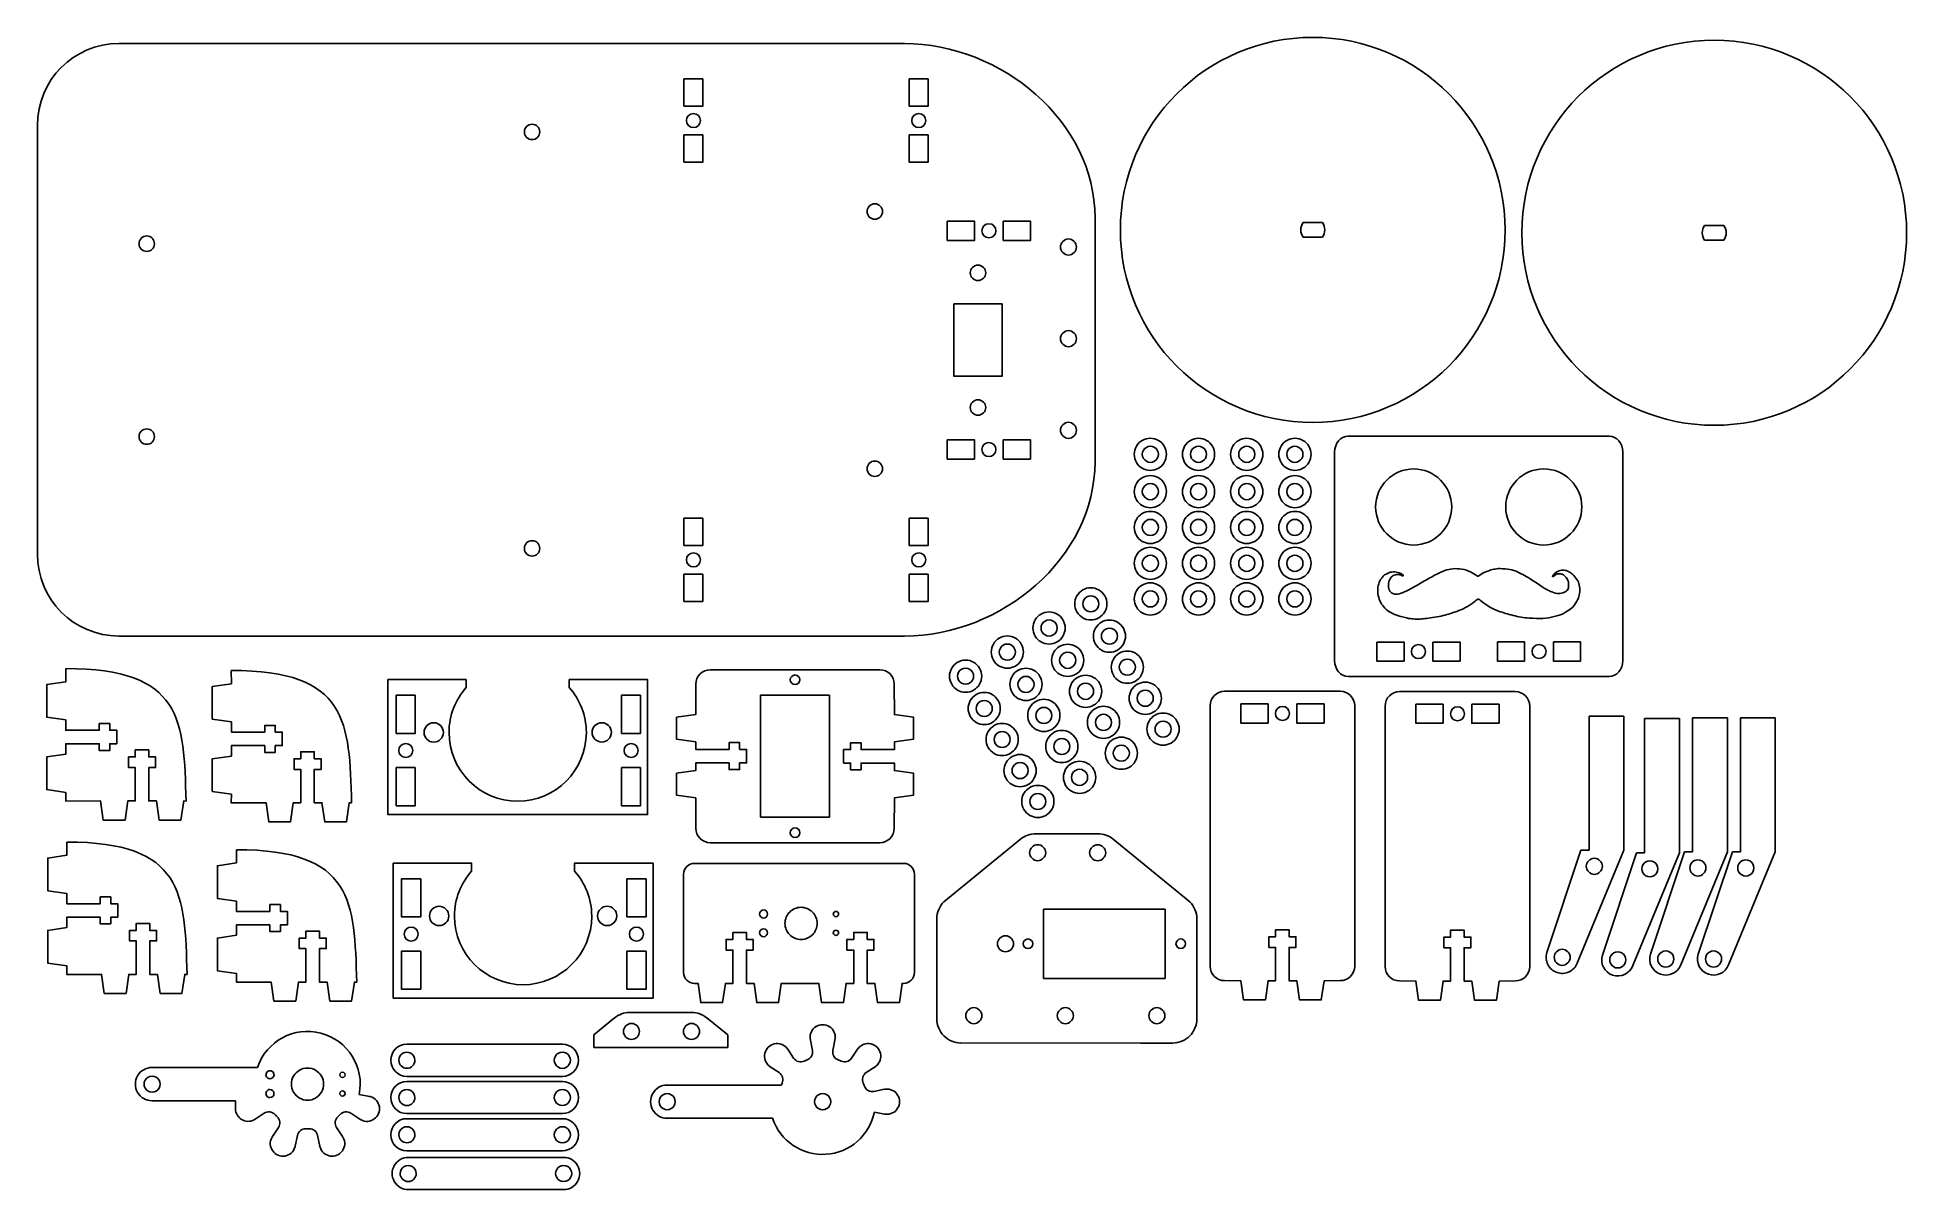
# Model space of a CAD drawing. Extents: x 4 to 392, y 56 to 295.
import ezdxf

# ---------------------------------------------------------------- set-up
doc = ezdxf.new("R2010")
doc.units = 0
doc.layers.get('0').update_dxf_attribs({"linetype": 'CONTINUOUS'})

msp = doc.modelspace()

# ---------------------------------------------------------------- linework, layer by layer
at = {"color": 7}
for points in [[(20.956439, 293.491315), (20.956439, 293.491315)], [(142.147037, 286.171994), (142.147037, 280.517844), (138.185111, 280.517844), (138.185111, 286.171994), (142.147037, 286.171994)], [(188.90942, 286.171994), (188.90942, 280.517844), (184.947494, 280.517844), (184.947494, 286.171994), (188.90942, 286.171994)], [(4.023105, 276.505064), (4.023105, 187.622703)], [(140.166068, 276.068653), (140.166068, 276.068653)], [(186.928452, 276.068653), (186.928452, 276.068653)], [(108.27872, 275.165407), (108.27872, 275.165407), (108.27872, 275.165407)], [(142.147037, 274.55866), (142.147037, 268.904513), (138.185111, 268.904513), (138.185111, 274.55866), (142.147037, 274.55866)], [(188.90942, 274.55866), (188.90942, 268.904513), (184.947494, 268.904513), (184.947494, 274.55866), (188.90942, 274.55866)], [(179.398709, 258.655407), (179.398709, 258.655407), (179.398709, 258.655407)], [(192.846548, 256.648055), (198.500698, 256.648055), (198.500698, 252.686129), (192.846548, 252.686129), (192.846548, 256.648055)], [(204.459882, 256.648055), (210.11403, 256.648055), (210.11403, 252.686129), (204.459882, 252.686129), (204.459882, 256.648055)], [(223.503772, 206.778536), (223.503772, 257.349231)], [(270.679686, 256.356621), (266.693297, 256.356621), (266.693297, 256.356621)], [(202.949889, 254.667087), (202.949889, 254.667087)], [(266.693297, 253.340371), (270.679686, 253.340371)], [(308.604186, 254.848499), (308.604186, 254.848499)], [(353.998558, 255.764629), (350.012169, 255.764629), (350.012169, 255.764629)], [(350.012169, 252.748379), (353.998558, 252.748379)], [(391.923101, 254.256507), (391.923101, 254.256507)], [(26.713857, 250.385407), (26.713857, 250.385407)], [(217.990558, 249.626326), (217.990558, 249.626326)], [(199.216265, 244.355404), (199.216265, 244.355404), (199.216265, 244.355404)], [(194.216271, 239.485402), (204.216271, 239.485402), (204.216271, 224.485403), (194.216271, 224.485403), (194.216271, 239.485402)], [(217.990558, 230.626326), (217.990558, 230.626326)], [(199.216265, 216.415402), (199.216265, 216.415402), (199.216265, 216.415402)], [(26.713857, 210.385399), (26.713857, 210.385399)], [(198.500698, 207.322754), (192.846551, 207.322754), (192.846551, 211.28468), (198.500698, 211.28468), (198.500698, 207.322754)], [(210.114032, 207.322754), (204.459882, 207.322754), (204.459882, 211.28468), (210.114032, 211.28468), (210.114032, 207.322754)], [(217.990558, 211.626324), (217.990558, 211.626324)], [(276.060411, 212.070158), (330.190097, 212.070158)], [(276.060411, 212.070158), (276.060411, 212.070158)], [(200.010691, 209.303722), (200.010691, 209.303722)], [(236.656169, 208.311795), (236.656169, 208.311795)], [(238.32494, 208.311795), (238.32494, 208.311795)], [(246.656169, 208.311795), (246.656169, 208.311795)], [(248.32494, 208.311795), (248.32494, 208.311795)], [(256.656171, 208.311795), (256.656171, 208.311795)], [(258.324943, 208.311795), (258.324943, 208.311795)], [(266.656171, 208.311795), (266.656171, 208.311795)], [(268.324942, 208.311795), (268.324942, 208.311795)], [(273.222864, 165.539525), (273.222864, 208.795999)], [(333.027644, 208.795999), (333.027644, 165.539525)], [(179.398709, 205.315408), (179.398709, 205.315408), (179.398709, 205.315408)], [(236.656169, 200.575471), (236.656169, 200.575471)], [(238.32494, 200.575471), (238.32494, 200.575471)], [(246.656169, 200.575471), (246.656169, 200.575471)], [(248.32494, 200.575471), (248.32494, 200.575471)], [(256.656171, 200.575471), (256.656171, 200.575471)], [(258.324943, 200.575471), (258.324943, 200.575471)], [(266.656171, 200.575471), (266.656171, 200.575471)], [(268.324942, 200.575471), (268.324942, 200.575471)], [(142.147037, 195.06936), (142.147037, 189.41521), (138.185111, 189.41521), (138.185111, 195.06936), (142.147037, 195.06936)], [(188.90942, 195.06936), (188.90942, 189.41521), (184.947494, 189.41521), (184.947494, 195.06936), (188.90942, 195.06936)], [(297.515884, 197.397379), (297.515884, 197.397379)], [(324.515884, 197.397379), (324.515884, 197.397379)], [(236.656169, 193.15117), (236.656169, 193.15117)], [(238.32494, 193.15117), (238.32494, 193.15117)], [(246.656169, 193.15117), (246.656169, 193.15117)], [(248.32494, 193.15117), (248.32494, 193.15117)], [(256.656171, 193.15117), (256.656171, 193.15117)], [(258.324943, 193.15117), (258.324943, 193.15117)], [(266.656171, 193.15117), (266.656171, 193.15117)], [(268.324942, 193.15117), (268.324942, 193.15117)], [(108.27872, 188.805409), (108.27872, 188.805409)], [(108.27872, 188.805409), (108.27872, 188.805409)], [(142.147037, 183.456025), (142.147037, 177.801878), (138.185111, 177.801878), (138.185111, 183.456025), (142.147037, 183.456025)], [(140.166068, 184.966019), (140.166068, 184.966019)], [(188.90942, 183.456025), (188.90942, 177.801878), (184.947494, 177.801878), (184.947494, 183.456025), (188.90942, 183.456025)], [(186.928452, 184.966019), (186.928452, 184.966019)], [(236.656169, 185.707556), (236.656169, 185.707556)], [(238.32494, 185.707556), (238.32494, 185.707556)], [(246.656169, 185.707556), (246.656169, 185.707556)], [(248.32494, 185.707556), (248.32494, 185.707556)], [(256.656171, 185.707556), (256.656171, 185.707556)], [(258.324943, 185.707556), (258.324943, 185.707556)], [(266.656171, 185.707556), (266.656171, 185.707556)], [(268.324942, 185.707556), (268.324942, 185.707556)], [(286.604289, 183.742102), (287.089627, 183.560125), (287.089627, 183.499447), (287.089627, 183.499447), (287.150277, 183.499447), (287.150277, 183.438798), (287.150277, 183.438798), (287.210954, 183.438798), (287.210954, 183.438798), (287.210954, 183.438798), (287.271604, 183.37812), (287.332282, 183.317442), (287.332282, 183.317442), (287.332282, 183.317442), (287.392931, 183.317442), (287.392931, 183.317442), (287.392931, 183.256793), (287.453609, 183.256793), (287.453609, 183.196115), (287.453609, 183.135465), (287.332282, 183.135465), (287.150277, 183.196115), (287.089627, 183.196115), (287.028949, 183.196115), (287.028949, 183.256793), (286.9683, 183.256793), (286.9683, 183.256793), (286.9683, 183.317442), (286.725617, 183.317442)], [(318.877783, 183.196115), (318.817106, 183.196115), (318.817106, 183.135465), (318.756456, 183.135465), (318.756456, 183.135465), (318.756456, 183.074788), (318.756456, 183.074788), (318.756456, 183.074788), (318.695778, 183.074788), (318.695778, 183.074788), (318.695778, 183.014138), (318.635101, 183.014138), (318.635101, 183.014138), (318.635101, 182.95346), (318.513773, 182.95346), (318.453124, 182.95346), (318.453124, 183.014138), (318.513773, 183.074788), (318.513773, 183.135465), (318.513773, 183.196115), (318.574451, 183.196115), (318.574451, 183.196115), (318.574451, 183.256793), (318.635101, 183.256793), (318.635101, 183.256793), (318.635101, 183.317442), (318.635101, 183.317442), (318.635101, 183.317442), (318.695778, 183.37812), (318.756456, 183.438798), (318.756456, 183.438798), (318.756456, 183.438798), (318.756456, 183.499447)], [(318.877783, 183.196115), (318.877783, 183.196115)], [(225.516305, 178.96936), (225.516305, 178.96936)], [(224.071106, 178.134974), (224.071106, 178.134974)], [(236.656166, 178.321272), (236.656166, 178.321272)], [(238.324938, 178.321272), (238.324938, 178.321272)], [(246.656166, 178.321272), (246.656166, 178.321272)], [(248.324937, 178.321272), (248.324937, 178.321272)], [(256.656168, 178.321272), (256.656168, 178.321272)], [(258.32494, 178.321272), (258.32494, 178.321272)], [(266.656171, 178.321272), (266.656171, 178.321272)], [(268.324942, 178.321272), (268.324942, 178.321272)], [(215.410852, 173.134974), (215.410852, 173.134974)], [(216.856051, 173.96936), (216.856051, 173.96936)], [(227.939268, 171.435122), (227.939268, 171.435122)], [(229.384466, 172.269507), (229.384466, 172.269507)], [(206.750596, 168.134973), (206.750596, 168.134973)], [(208.195795, 168.969359), (208.195795, 168.969359)], [(220.724213, 167.269507), (220.724213, 167.269507)], [(281.978811, 169.382963), (287.632961, 169.382963), (287.632961, 165.421037), (281.978811, 165.421037), (281.978811, 169.382963)], [(292.082152, 167.401994), (292.082152, 167.401994)], [(293.592145, 169.382963), (299.246292, 169.382963), (299.246292, 165.421037), (293.592145, 165.421037), (293.592145, 169.382963)], [(307.004217, 169.40337), (312.658367, 169.40337), (312.658367, 165.441444), (307.004217, 165.441444), (307.004217, 169.40337)], [(317.107558, 167.422402), (317.107558, 167.422402)], [(318.617551, 169.40337), (324.271699, 169.40337), (324.271699, 165.441444), (318.617551, 165.441444), (318.617551, 169.40337)], [(9.898436, 163.875351), (9.926726, 161.129803), (5.966798, 160.565358), (5.966798, 153.783206), (9.926726, 153.218761), (9.926636, 151.084456), (16.84999, 151.084456), (16.84999, 152.486747), (19.046031, 152.486747), (19.046031, 151.084456), (20.49242, 151.084456), (20.49242, 148.288692), (19.046031, 148.288692), (19.046031, 146.8864), (16.84999, 146.8864), (16.84999, 148.288692), (9.926636, 148.288692), (9.926636, 146.127843), (5.966798, 145.563483), (5.966798, 138.781334), (9.926726, 138.216889), (9.898436, 136.411897), (17.121569, 136.437269), (17.686014, 132.477336), (22.210389, 132.477336), (22.774833, 136.437269), (24.344694, 136.437179), (24.344694, 143.360533), (22.942403, 143.360533), (22.942403, 145.556575), (24.344694, 145.556575), (24.344694, 147.002964), (27.140458, 147.002964), (27.140458, 145.556575), (28.54275, 145.556575), (28.54275, 143.360533), (27.140458, 143.360533), (27.140458, 136.437179), (28.736863, 136.437179), (29.301223, 132.477336), (33.825595, 132.477336), (34.390039, 136.437269), (34.876969, 136.411892)], [(44.246405, 163.491269), (44.274695, 160.745721), (40.314764, 160.181277), (40.314764, 153.399124), (44.274695, 152.834679), (44.274605, 150.700374), (51.197959, 150.700374), (51.197959, 152.102665), (53.394, 152.102665), (53.394, 150.700374), (54.840389, 150.700374), (54.840389, 147.90461), (53.394, 147.90461), (53.394, 146.502318), (51.197959, 146.502318), (51.197959, 147.90461), (44.274605, 147.90461), (44.274605, 145.743761), (40.314764, 145.179402), (40.314764, 138.397252), (44.274695, 137.832807), (44.246405, 136.027815), (51.469538, 136.053187), (52.033983, 132.093254), (56.558358, 132.093254), (57.122802, 136.053187), (58.692663, 136.053097), (58.692663, 142.976451), (57.290372, 142.976451), (57.290372, 145.172493), (58.692663, 145.172493), (58.692663, 146.618882), (61.488427, 146.618882), (61.488427, 145.172493), (62.890719, 145.172493), (62.890719, 142.976451), (61.488427, 142.976451), (61.488427, 136.053097), (63.084831, 136.053097), (63.649191, 132.093254), (68.173563, 132.093254), (68.738008, 136.053187), (69.224937, 136.02781)], [(178.84484, 163.636653), (143.668702, 163.636653)], [(198.090342, 163.134973), (198.090342, 163.134973)], [(199.535541, 163.969359), (199.535541, 163.969359)], [(219.279014, 166.435122), (219.279014, 166.435122)], [(231.651419, 165.005488), (231.651419, 165.005488)], [(233.096617, 165.839874), (233.096617, 165.839874)], [(76.75508, 161.60835), (76.75508, 133.606614), (130.659528, 133.606614), (130.659528, 161.60835), (114.396472, 161.60835), (114.396472, 159.950295)], [(92.991678, 159.950295), (92.991678, 161.60835), (76.75508, 161.60835)], [(140.6687, 130.777898), (140.637429, 137.073045), (136.677485, 137.63749), (136.677485, 142.161851), (140.637316, 142.72621), (140.637316, 144.322629), (147.560679, 144.322629), (147.560679, 142.920323), (149.756735, 142.920323), (149.756735, 144.322629), (151.203124, 144.322629), (151.203124, 147.118378), (149.756735, 147.118378), (149.756735, 148.520684), (147.560679, 148.520684), (147.560679, 147.118378), (140.637316, 147.118378), (140.637429, 148.688239), (136.677485, 149.252684), (136.677485, 153.777073), (140.637429, 154.341517), (140.6687, 160.636653)], [(161.259794, 160.55933), (161.259794, 160.55933)], [(181.84484, 130.777898), (181.882093, 137.073034), (185.842038, 137.637478), (185.842038, 142.161867), (181.882093, 142.726312), (181.882206, 144.296173), (174.958843, 144.296173), (174.958843, 142.893867), (172.762788, 142.893867), (172.762788, 144.296173), (171.316399, 144.296173), (171.316399, 147.091923), (172.762788, 147.091923), (172.762788, 148.494229), (174.958843, 148.494229), (174.958843, 147.091923), (181.882206, 147.091923), (181.882206, 148.688341), (185.842038, 149.252701), (185.842038, 153.777062), (181.882093, 154.341506), (181.844843, 160.636653)], [(210.618758, 161.43512), (210.618758, 161.43512)], [(212.063956, 162.269506), (212.063956, 162.269506)], [(222.991165, 160.005488), (222.991165, 160.005488)], [(224.436363, 160.839874), (224.436363, 160.839874)], [(236.818424, 159.393515), (236.818424, 159.393515)], [(250.39357, 159.169214), (274.393578, 159.169214)], [(330.190097, 162.265352), (276.060411, 162.265352)], [(286.713741, 159.105002), (310.713749, 159.105002)], [(82.446334, 158.357032), (82.446334, 150.445104), (78.484408, 150.445104), (78.484408, 158.357032), (82.446334, 158.357032)], [(129.206207, 158.357032), (129.206207, 150.445104), (125.244281, 150.445104), (125.244281, 158.357032), (129.206207, 158.357032)], [(168.435491, 158.334304), (154.08404, 158.334304)], [(154.08404, 158.334304), (154.08404, 133.080236)], [(201.958504, 156.435121), (201.958504, 156.435121)], [(203.403703, 157.269506), (203.403703, 157.269506)], [(215.776107, 155.839873), (215.776107, 155.839873)], [(235.373226, 158.559129), (235.373226, 158.559129)], [(247.393576, 102.169215), (247.393576, 156.169214)], [(253.75984, 156.556694), (259.41399, 156.556694), (259.41399, 152.594768), (253.75984, 152.594768), (253.75984, 156.556694)], [(265.373175, 156.556694), (271.027322, 156.556694), (271.027322, 152.594768), (265.373175, 152.594768), (265.373175, 156.556694)], [(277.393572, 156.169214), (277.393572, 102.169215)], [(283.713747, 102.105004), (283.713747, 156.105003)], [(290.080011, 156.492483), (295.734161, 156.492483), (295.734161, 152.530557), (290.080011, 152.530557), (290.080011, 156.492483)], [(301.693346, 156.492483), (307.347493, 156.492483), (307.347493, 152.530557), (301.693346, 152.530557), (301.693346, 156.492483)], [(313.713743, 156.105003), (313.713743, 102.105004)], [(86.271261, 152.638975), (86.271261, 152.638975)], [(121.143347, 152.656614), (121.143347, 152.656614)], [(214.330909, 155.005487), (214.330909, 155.005487)], [(226.712972, 153.559129), (226.712972, 153.559129)], [(228.15817, 154.393515), (228.15817, 154.393515)], [(239.066367, 152.16242), (239.066367, 152.16242)], [(240.511566, 152.996806), (240.511566, 152.996806)], [(263.863181, 154.575725), (263.863181, 154.575725)], [(300.183352, 154.511514), (300.183352, 154.511514)], [(326.014503, 154.032625), (326.014503, 126.219775)], [(333.245855, 154.032625), (326.014503, 154.032625)], [(333.245855, 126.219775), (333.245855, 154.032625)], [(337.534165, 153.50299), (337.534165, 125.69014)], [(344.765517, 153.50299), (337.534165, 153.50299)], [(344.765517, 125.69014), (344.765517, 153.50299)], [(347.498416, 153.682229), (347.498416, 125.869379)], [(354.72974, 153.682229), (347.498416, 153.682229)], [(354.72974, 125.869379), (354.72974, 153.682229)], [(357.429167, 153.682229), (357.429167, 125.869379)], [(364.66049, 153.682229), (357.429167, 153.682229)], [(364.66049, 125.869379), (364.66049, 153.682229)], [(205.670655, 150.005487), (205.670655, 150.005487)], [(207.115853, 150.839873), (207.115853, 150.839873)], [(218.052715, 148.559128), (218.052715, 148.559128)], [(219.497914, 149.393514), (219.497914, 149.393514)], [(231.851309, 147.996805), (231.851309, 147.996805)], [(80.465366, 145.431468), (80.465366, 145.431468)], [(127.225239, 145.431468), (127.225239, 145.431468)], [(209.392462, 143.559128), (209.392462, 143.559128)], [(210.83766, 144.393514), (210.83766, 144.393514)], [(230.406111, 147.162419), (230.406111, 147.162419)], [(82.446334, 143.357031), (82.446334, 135.445106), (78.484408, 135.445106), (78.484408, 143.357031), (82.446334, 143.357031)], [(129.206207, 143.357031), (129.206207, 135.445106), (125.244281, 135.445106), (125.244281, 143.357031), (129.206207, 143.357031)], [(221.745855, 142.162418), (221.745855, 142.162418)], [(223.191053, 142.996803), (223.191053, 142.996803)], [(213.085601, 137.162418), (213.085601, 137.162418)], [(214.530799, 137.996804), (214.530799, 137.996804)], [(168.435491, 133.080236), (154.08404, 133.080236)], [(161.259794, 128.852682), (161.259794, 128.852682)], [(208.058024, 128.495437), (192.144537, 115.513621)], [(224.090761, 129.622503), (211.222613, 129.622503)], [(243.168836, 115.513621), (227.255352, 128.495437)], [(10.105775, 127.910986), (10.134065, 125.165438), (6.174134, 124.600993), (6.174134, 117.818841), (10.134065, 117.254396), (10.133974, 115.120091), (17.057328, 115.120091), (17.057328, 116.522382), (19.25337, 116.522382), (19.25337, 115.120091), (20.699759, 115.120091), (20.699759, 112.324327), (19.25337, 112.324327), (19.25337, 110.922035), (17.057328, 110.922035), (17.057328, 112.324327), (10.133974, 112.324327), (10.133974, 110.163478), (6.174134, 109.599118), (6.174134, 102.816968), (10.134065, 102.252524), (10.105775, 100.447532), (17.328908, 100.472904), (17.893352, 96.512971), (22.417727, 96.512971), (22.982172, 100.472904), (24.552033, 100.472814), (24.552033, 107.396168), (23.149741, 107.396168), (23.149741, 109.592209), (24.552033, 109.592209), (24.552033, 111.038598), (27.347797, 111.038598), (27.347797, 109.592209), (28.750088, 109.592209), (28.750088, 107.396168), (27.347797, 107.396168), (27.347797, 100.472814), (28.9442, 100.472814), (29.50856, 96.512971), (34.032932, 96.512971), (34.597377, 100.472904), (35.084306, 100.447527)], [(45.311181, 126.318982), (45.339471, 123.573433), (41.379541, 123.008989), (41.379541, 116.226836), (45.339471, 115.662392), (45.339381, 113.528086), (52.262735, 113.528086), (52.262735, 114.930378), (54.458777, 114.930378), (54.458777, 113.528086), (55.905166, 113.528086), (55.905166, 110.732322), (54.458777, 110.732322), (54.458777, 109.330031), (52.262735, 109.330031), (52.262735, 110.732322), (45.339381, 110.732322), (45.339381, 108.571474), (41.379541, 108.007114), (41.379541, 101.224964), (45.339471, 100.66052), (45.311181, 98.855528), (52.534315, 98.8809), (53.098759, 94.920966), (57.623134, 94.920966), (58.187579, 98.8809), (59.75744, 98.880809), (59.75744, 105.804164), (58.355148, 105.804164), (58.355148, 108.000205), (59.75744, 108.000205), (59.75744, 109.446594), (62.553204, 109.446594), (62.553204, 108.000205), (63.955495, 108.000205), (63.955495, 105.804164), (62.553204, 105.804164), (62.553204, 98.880809), (64.149608, 98.880809), (64.713968, 94.920966), (69.23834, 94.920966), (69.802784, 98.8809), (70.289714, 98.855522)], [(178.84484, 127.777898), (143.668702, 127.777898)], [(213.262255, 125.69533), (213.262255, 125.69533)], [(225.722414, 125.69533), (225.722414, 125.69533)], [(317.260676, 104.98014), (324.345752, 126.219775)], [(323.574043, 102.823172), (333.245855, 126.219775)], [(328.780338, 104.450504), (335.865414, 125.69014)], [(335.093705, 102.293536), (344.765517, 125.69014)], [(337.534165, 125.69014), (335.865414, 125.69014)], [(338.74456, 104.629744), (345.829636, 125.869379)], [(345.057928, 102.472776), (354.72974, 125.869379)], [(347.498416, 125.869379), (345.829636, 125.869379)], [(348.675339, 104.629744), (355.760387, 125.869379)], [(354.988678, 102.472776), (364.66049, 125.869379)], [(357.429167, 125.869379), (355.760387, 125.869379)], [(77.875841, 123.549679), (77.875841, 95.547943), (131.780288, 95.547943), (131.780288, 123.549679), (115.517233, 123.549679), (115.517233, 121.891623)], [(94.112438, 121.891623), (94.112438, 123.549679), (77.875841, 123.549679)], [(83.567095, 120.29836), (83.567095, 112.386432), (79.605169, 112.386432), (79.605169, 120.29836), (83.567095, 120.29836)], [(130.326968, 120.29836), (130.326968, 112.386432), (126.365042, 112.386432), (126.365042, 120.29836), (130.326968, 120.29836)], [(138.137175, 121.24281), (138.137175, 100.831595)], [(183.772536, 123.483239), (140.39388, 123.483239)], [(186.029242, 100.831595), (186.029242, 121.24281)], [(328.795803, 122.882232), (328.795803, 122.882232)], [(340.315465, 122.352597), (340.315465, 122.352597)], [(350.279688, 122.531836), (350.279688, 122.531836)], [(360.210439, 122.531836), (360.210439, 122.531836)], [(87.392022, 114.580304), (87.392022, 114.580304)], [(122.264108, 114.597943), (122.264108, 114.597943)], [(154.712904, 113.818488), (154.712904, 113.818488)], [(162.500516, 114.374746), (162.500516, 114.374746)], [(169.73184, 113.540358), (169.73184, 113.540358)], [(212.81725, 113.991681), (212.81725, 99.640238)], [(238.071319, 113.991681), (238.071319, 99.640238)], [(140.39388, 98.591169), (141.133218, 98.596079), (141.697662, 94.636106), (146.222051, 94.636106), (146.786496, 98.596079), (148.356357, 98.595938), (148.356357, 105.519301), (146.954051, 105.519301), (146.954051, 107.715385), (148.356357, 107.715385), (148.356357, 109.161774), (151.152106, 109.161774), (151.152106, 107.715385), (152.554412, 107.715385), (152.554412, 105.519301), (151.152106, 105.519301), (151.152106, 98.595938), (152.748525, 98.595938), (153.312884, 94.636106), (157.837245, 94.636106), (158.40169, 98.596079), (166.199885, 98.596068), (166.764329, 94.636095), (171.288718, 94.636095), (171.853163, 98.596068), (173.423024, 98.595927), (173.423024, 105.51929), (172.020718, 105.51929), (172.020718, 107.715374), (173.423024, 107.715374), (173.423024, 109.161762), (176.218774, 109.161762), (176.218774, 107.715374), (177.62108, 107.715374), (177.62108, 105.51929), (176.218774, 105.51929), (176.218774, 98.595927), (177.815192, 98.595927), (178.379552, 94.636095), (182.903913, 94.636095), (183.468357, 98.596068), (183.772536, 98.591169)], [(154.712904, 109.924688), (154.712904, 109.924688)], [(169.73184, 109.646561), (169.73184, 109.646561)], [(190.678221, 111.973623), (190.678221, 91.24076)], [(244.635153, 91.24076), (244.635153, 111.973623)], [(271.027824, 99.143674), (270.46338, 95.183701), (265.939019, 95.183701), (265.374659, 99.143533), (263.778241, 99.143533), (263.778241, 106.066896), (265.180547, 106.066896), (265.180547, 108.26298), (263.778241, 108.26298), (263.778241, 109.709368), (260.982491, 109.709368), (260.982491, 108.26298), (259.580185, 108.26298), (259.580185, 106.066896), (260.982491, 106.066896), (260.982491, 99.143533), (259.41263, 99.143674), (258.848185, 95.183701), (254.323796, 95.183701), (253.759352, 99.143674), (250.39357, 99.169215)], [(307.347995, 99.079463), (306.783551, 95.11949), (302.25919, 95.11949), (301.69483, 99.079322), (300.098412, 99.079322), (300.098412, 106.002684), (301.500718, 106.002684), (301.500718, 108.198768), (300.098412, 108.198768), (300.098412, 109.645157), (297.302662, 109.645157), (297.302662, 108.198768), (295.900356, 108.198768), (295.900356, 106.002684), (297.302662, 106.002684), (297.302662, 99.079322), (295.732801, 99.079463), (295.168357, 95.11949), (290.643968, 95.11949), (290.079523, 99.079463), (286.713741, 99.105004)], [(83.567095, 105.298359), (83.567095, 97.386434), (79.605169, 97.386434), (79.605169, 105.298359), (83.567095, 105.298359)], [(81.586126, 107.372797), (81.586126, 107.372797)], [(130.326968, 105.298359), (130.326968, 97.386434), (126.365042, 97.386434), (126.365042, 105.298359), (130.326968, 105.298359)], [(128.346, 107.372797), (128.346, 107.372797)], [(206.587172, 106.815967), (206.587172, 106.815967)], [(210.592224, 106.815967), (210.592224, 106.815967)], [(242.298872, 106.815967), (242.298872, 106.815967)], [(322.120712, 104.00286), (322.120712, 104.00286)], [(333.640374, 103.473225), (333.640374, 103.473225)], [(343.604596, 103.652465), (343.604596, 103.652465)], [(353.535347, 103.652465), (353.535347, 103.652465)], [(212.81725, 99.640238), (238.071319, 99.640238)], [(274.393578, 99.169215), (271.027824, 99.143674)], [(310.713749, 99.105004), (307.347995, 99.079463)], [(123.771412, 91.437847), (119.463648, 87.923687)], [(139.804148, 92.564916), (126.935998, 92.564916)], [(127.306872, 90.306512), (127.306872, 90.306512)], [(139.767028, 90.306512), (139.767028, 90.306512)], [(147.276501, 87.923687), (142.968737, 91.437847)], [(200.015766, 91.903221), (200.015766, 91.903221)], [(219.015764, 91.903221), (219.015764, 91.903221)], [(238.015766, 91.903221), (238.015766, 91.903221)], [(80.701772, 85.989968), (112.96468, 85.989968)], [(119.463648, 85.333575), (119.463648, 87.923687)], [(147.276501, 85.333575), (147.276501, 87.923687)], [(164.37448, 87.167907), (164.851458, 84.711527)], [(169.112994, 84.711527), (169.589972, 87.167907)], [(195.633027, 86.239218), (232.953755, 86.23442)], [(239.628838, 86.234449), (232.926961, 86.234449)], [(82.370543, 82.652425), (82.370543, 82.652425)], [(114.633451, 82.652425), (114.633451, 82.652425)], [(119.463648, 85.333575), (147.276501, 85.333575)], [(160.964812, 83.101624), (159.73053, 84.954001)], [(174.233922, 84.954001), (172.99964, 83.101624)], [(27.816559, 81.162464), (49.700417, 81.162464)], [(27.816598, 79.376892), (27.816598, 79.376892)], [(52.291906, 80.489406), (52.291906, 80.489406)], [(60.079506, 81.045663), (60.079506, 81.045663)], [(67.310847, 80.211276), (67.310847, 80.211276)], [(112.96468, 79.314885), (80.701772, 79.314885)], [(80.701772, 78.267868), (112.96468, 78.267868)], [(156.099075, 81.322546), (157.951452, 80.088264)], [(176.013003, 80.088264), (177.86538, 81.322546)], [(27.816559, 74.253751), (45.138442, 74.253751)], [(45.138481, 72.604092), (45.138481, 74.253765)], [(52.291906, 76.595606), (52.291906, 76.595606)], [(67.310847, 76.317479), (67.310847, 76.317479)], [(72.909289, 75.173214), (70.810806, 75.58783)], [(82.370543, 74.930325), (82.370543, 74.930325)], [(114.633451, 74.930325), (114.633451, 74.930325)], [(134.719308, 77.525232), (158.40618, 77.525232)], [(134.719308, 75.739648), (134.719308, 75.739648)], [(166.982216, 75.739648), (166.982216, 75.739648)], [(179.805499, 76.638678), (177.622903, 76.201618)], [(49.214972, 70.428489), (51.064171, 71.667523)], [(69.094759, 71.667523), (70.943961, 70.428489)], [(112.96468, 71.592785), (80.701772, 71.592785)], [(80.701772, 70.545769), (112.96468, 70.545769)], [(134.719308, 70.616519), (156.603167, 70.616519)], [(177.708086, 71.923025), (179.805499, 71.503024)], [(54.038881, 68.692813), (52.799849, 66.843612)], [(57.544575, 64.878281), (57.976028, 67.061995)], [(62.182903, 67.061995), (62.614356, 64.878281)], [(67.359081, 66.843612), (66.12005, 68.692813)], [(82.370543, 67.208229), (82.370543, 67.208229)], [(114.633451, 67.208229), (114.633451, 67.208229)], [(112.96468, 63.870685), (80.701772, 63.870685)], [(80.975623, 62.514786), (113.238531, 62.514786)], [(82.644395, 59.177242), (82.644395, 59.177242)], [(114.907303, 59.177242), (114.907303, 59.177242)], [(113.238531, 55.839699), (80.975623, 55.839699)]]:
    msp.add_lwpolyline(points, dxfattribs=at)
for points in [[(20.956439, 293.491315), (11.575344, 293.491315), (4.023105, 285.916133), (4.023105, 276.505064)], [(183.97505, 293.491315), (129.635504, 293.491315), (75.295986, 293.491315), (20.956439, 293.491315)], [(223.503772, 257.349231), (223.503772, 277.371845), (203.997645, 293.491315), (183.97505, 293.491315)], [(228.768755, 254.848499), (228.768755, 276.894451), (246.640533, 294.766221), (268.686492, 294.766221)], [(268.686492, 294.766221), (290.732436, 294.766221), (308.604186, 276.894451), (308.604186, 254.848499)], [(312.087655, 254.256507), (312.087655, 276.302457), (329.959434, 294.174227), (352.005364, 294.174227)], [(352.005364, 294.174227), (374.051322, 294.174227), (391.923101, 276.302457), (391.923101, 254.256507)], [(105.07872, 275.165407), (105.07872, 276.049066), (105.795065, 276.765406), (106.67872, 276.765406)], [(105.07872, 275.165407), (105.07872, 276.049066), (105.795065, 276.765406), (106.67872, 276.765406)], [(106.67872, 276.765406), (107.562376, 276.765406), (108.27872, 276.049066), (108.27872, 275.165407)], [(106.67872, 276.765406), (107.562376, 276.765406), (108.27872, 276.049066), (108.27872, 275.165407)], [(138.706268, 277.528453), (138.706268, 278.334678), (139.359844, 278.988253), (140.166068, 278.988253)], [(140.166068, 276.068653), (139.359844, 276.068653), (138.706268, 276.722226), (138.706268, 277.528453)], [(140.166068, 278.988253), (140.972292, 278.988253), (141.625871, 278.334678), (141.625871, 277.528453)], [(141.625871, 277.528453), (141.625871, 276.722226), (140.972292, 276.068653), (140.166068, 276.068653)], [(185.468651, 277.528453), (185.468651, 278.334678), (186.122227, 278.988253), (186.928452, 278.988253)], [(186.928452, 276.068653), (186.122227, 276.068653), (185.468651, 276.722226), (185.468651, 277.528453)], [(186.928452, 278.988253), (187.734676, 278.988253), (188.388254, 278.334678), (188.388254, 277.528453)], [(188.388254, 277.528453), (188.388254, 276.722226), (187.734676, 276.068653), (186.928452, 276.068653)], [(106.67872, 273.565409), (105.795065, 273.565409), (105.07872, 274.281753), (105.07872, 275.165407)], [(106.67872, 273.565409), (105.795065, 273.565409), (105.07872, 274.281753), (105.07872, 275.165407)], [(108.27872, 275.165407), (108.27872, 274.281753), (107.562376, 273.565409), (106.67872, 273.565409)], [(108.27872, 275.165407), (108.27872, 274.281753), (107.562376, 273.565409), (106.67872, 273.565409)], [(176.198709, 258.655407), (176.198709, 259.539062), (176.915059, 260.255407), (177.798709, 260.255407)], [(176.198709, 258.655407), (176.198709, 259.539062), (176.915059, 260.255407), (177.798709, 260.255407)], [(177.798709, 260.255407), (178.682369, 260.255407), (179.398709, 259.539062), (179.398709, 258.655407)], [(177.798709, 260.255407), (178.682369, 260.255407), (179.398709, 259.539062), (179.398709, 258.655407)], [(177.798709, 257.055407), (176.915059, 257.055407), (176.198709, 257.771751), (176.198709, 258.655407)], [(177.798709, 257.055407), (176.915059, 257.055407), (176.198709, 257.771751), (176.198709, 258.655407)], [(179.398709, 258.655407), (179.398709, 257.771751), (178.682369, 257.055407), (177.798709, 257.055407)], [(179.398709, 258.655407), (179.398709, 257.771751), (178.682369, 257.055407), (177.798709, 257.055407)], [(200.030289, 254.667087), (200.030289, 255.473311), (200.683865, 256.126889), (201.490089, 256.126889)], [(201.490089, 256.126889), (202.296316, 256.126889), (202.949889, 255.473311), (202.949889, 254.667087)], [(266.693297, 256.356621), (266.374273, 255.936861), (266.190575, 255.416406), (266.190575, 254.848499)], [(271.18238, 254.848499), (271.18238, 255.416406), (270.99871, 255.936861), (270.679686, 256.356621)], [(25.113857, 251.985407), (25.113857, 252.869063), (25.830201, 253.585407), (26.713857, 253.585407)], [(26.713857, 253.585407), (27.597513, 253.585407), (28.313857, 252.869063), (28.313857, 251.985407)], [(201.490089, 253.207286), (200.683865, 253.207286), (200.030289, 253.860862), (200.030289, 254.667087)], [(202.949889, 254.667087), (202.949889, 253.860862), (202.296316, 253.207286), (201.490089, 253.207286)], [(217.990558, 252.963869), (217.11677, 252.963869), (216.321778, 252.168863), (216.321778, 251.295097)], [(219.65931, 251.295097), (219.65931, 252.168863), (218.864318, 252.963869), (217.990558, 252.963869)], [(268.686492, 214.930776), (246.640533, 214.930776), (228.768755, 232.802555), (228.768755, 254.848499)], [(266.190575, 254.848499), (266.190575, 254.284179), (266.378704, 253.759711), (266.693297, 253.340371)], [(308.604186, 254.848499), (308.604186, 232.802555), (290.732436, 214.930776), (268.686492, 214.930776)], [(270.679686, 253.340371), (270.994251, 253.759711), (271.18238, 254.284179), (271.18238, 254.848499)], [(352.005364, 214.338787), (329.959434, 214.338787), (312.087655, 232.210557), (312.087655, 254.256507)], [(350.012169, 255.764629), (349.693145, 255.344869), (349.509475, 254.824414), (349.509475, 254.256507)], [(349.509475, 254.256507), (349.509475, 253.692187), (349.697604, 253.167719), (350.012169, 252.748379)], [(391.923101, 254.256507), (391.923101, 232.210557), (374.051322, 214.338787), (352.005364, 214.338787)], [(354.501281, 254.256507), (354.501281, 254.824414), (354.31761, 255.344869), (353.998558, 255.764629)], [(353.998558, 252.748379), (354.313151, 253.167719), (354.501281, 253.692187), (354.501281, 254.256507)], [(26.713857, 250.385407), (25.830201, 250.385407), (25.113857, 251.101752), (25.113857, 251.985407)], [(28.313857, 251.985407), (28.313857, 251.101752), (27.597513, 250.385407), (26.713857, 250.385407)], [(216.321778, 251.295097), (216.321778, 250.421331), (217.11677, 249.626326), (217.990558, 249.626326)], [(217.990558, 249.626326), (218.864318, 249.626326), (219.65931, 250.421331), (219.65931, 251.295097)], [(197.616265, 245.955404), (197.616265, 246.83906), (198.332609, 247.555404), (199.216265, 247.555404)], [(197.616265, 245.955404), (197.616265, 246.83906), (198.332609, 247.555404), (199.216265, 247.555404)], [(199.216265, 244.355404), (198.332609, 244.355404), (197.616265, 245.071749), (197.616265, 245.955404)], [(199.216265, 244.355404), (198.332609, 244.355404), (197.616265, 245.071749), (197.616265, 245.955404)], [(199.216265, 247.555404), (200.099921, 247.555404), (200.816265, 246.83906), (200.816265, 245.955404)], [(199.216265, 247.555404), (200.099921, 247.555404), (200.816265, 246.83906), (200.816265, 245.955404)], [(200.816265, 245.955404), (200.816265, 245.071749), (200.099921, 244.355404), (199.216265, 244.355404)], [(200.816265, 245.955404), (200.816265, 245.071749), (200.099921, 244.355404), (199.216265, 244.355404)], [(217.990558, 233.963871), (217.11677, 233.963871), (216.321778, 233.168866), (216.321778, 232.2951)], [(219.65931, 232.2951), (219.65931, 233.168866), (218.864318, 233.963871), (217.990558, 233.963871)], [(216.321778, 232.2951), (216.321778, 231.421334), (217.11677, 230.626326), (217.990558, 230.626326)], [(217.990558, 230.626326), (218.864318, 230.626326), (219.65931, 231.421334), (219.65931, 232.2951)], [(197.616265, 218.015402), (197.616265, 218.899062), (198.332609, 219.615402), (199.216265, 219.615402)], [(197.616265, 218.015402), (197.616265, 218.899062), (198.332609, 219.615402), (199.216265, 219.615402)], [(199.216265, 216.415402), (198.332609, 216.415402), (197.616265, 217.131742), (197.616265, 218.015402)], [(199.216265, 216.415402), (198.332609, 216.415402), (197.616265, 217.131742), (197.616265, 218.015402)], [(199.216265, 219.615402), (200.099921, 219.615402), (200.816265, 218.899062), (200.816265, 218.015402)], [(199.216265, 219.615402), (200.099921, 219.615402), (200.816265, 218.899062), (200.816265, 218.015402)], [(200.816265, 218.015402), (200.816265, 217.131742), (200.099921, 216.415402), (199.216265, 216.415402)], [(200.816265, 218.015402), (200.816265, 217.131742), (200.099921, 216.415402), (199.216265, 216.415402)], [(25.113857, 211.985399), (25.113857, 212.869055), (25.830201, 213.585399), (26.713857, 213.585399)], [(26.713857, 213.585399), (27.597513, 213.585399), (28.313857, 212.869055), (28.313857, 211.985399)], [(217.990558, 214.963867), (217.11677, 214.963867), (216.321778, 214.168861), (216.321778, 213.295096)], [(219.65931, 213.295096), (219.65931, 214.168861), (218.864318, 214.963867), (217.990558, 214.963867)], [(26.713857, 210.385399), (25.830201, 210.385399), (25.113857, 211.101744), (25.113857, 211.985399)], [(28.313857, 211.985399), (28.313857, 211.101744), (27.597513, 210.385399), (26.713857, 210.385399)], [(200.010691, 209.303722), (200.010691, 210.109947), (200.664264, 210.763522), (201.470491, 210.763522)], [(201.470491, 210.763522), (202.276716, 210.763522), (202.930292, 210.109947), (202.930292, 209.303722)], [(216.321778, 213.295096), (216.321778, 212.42133), (217.11677, 211.626324), (217.990558, 211.626324)], [(217.990558, 211.626324), (218.864318, 211.626324), (219.65931, 212.42133), (219.65931, 213.295096)], [(233.318626, 211.202192), (232.285986, 210.605997), (231.649854, 209.504184), (231.649854, 208.311795)], [(236.656169, 211.202192), (235.623529, 211.798386), (234.351265, 211.798386), (233.318626, 211.202192)], [(234.153011, 209.756993), (233.636692, 209.458896), (233.318626, 208.907989), (233.318626, 208.311795)], [(235.821783, 209.756993), (235.305463, 210.055091), (234.669331, 210.055091), (234.153011, 209.756993)], [(236.656169, 208.311795), (236.656169, 208.907989), (236.338103, 209.458896), (235.821783, 209.756993)], [(238.32494, 208.311795), (238.32494, 209.504184), (237.688808, 210.605997), (236.656169, 211.202192)], [(243.318625, 211.202192), (242.285986, 210.605997), (241.649854, 209.504184), (241.649854, 208.311795)], [(246.656169, 211.202192), (245.623529, 211.798386), (244.351265, 211.798386), (243.318625, 211.202192)], [(244.153011, 209.756993), (243.636692, 209.458896), (243.318625, 208.907989), (243.318625, 208.311795)], [(245.821783, 209.756993), (245.305463, 210.055091), (244.669331, 210.055091), (244.153011, 209.756993)], [(246.656169, 208.311795), (246.656169, 208.907989), (246.338102, 209.458896), (245.821783, 209.756993)], [(248.32494, 208.311795), (248.32494, 209.504184), (247.688808, 210.605997), (246.656169, 211.202192)], [(253.318628, 211.202192), (252.285989, 210.605997), (251.649857, 209.504184), (251.649857, 208.311795)], [(256.656171, 211.202192), (255.623532, 211.798386), (254.351267, 211.798386), (253.318628, 211.202192)], [(254.153014, 209.756993), (253.636694, 209.458896), (253.318628, 208.907989), (253.318628, 208.311795)], [(255.821785, 209.756993), (255.305466, 210.055091), (254.669334, 210.055091), (254.153014, 209.756993)], [(256.656171, 208.311795), (256.656171, 208.907989), (256.338105, 209.458896), (255.821785, 209.756993)], [(258.324943, 208.311795), (258.324943, 209.504184), (257.688811, 210.605997), (256.656171, 211.202192)], [(263.318628, 211.202192), (262.285988, 210.605997), (261.649856, 209.504184), (261.649856, 208.311795)], [(266.656171, 211.202192), (265.623531, 211.798386), (264.351267, 211.798386), (263.318628, 211.202192)], [(264.153014, 209.756993), (263.636694, 209.458896), (263.318628, 208.907989), (263.318628, 208.311795)], [(265.821785, 209.756993), (265.305465, 210.055091), (264.669333, 210.055091), (264.153014, 209.756993)], [(266.656171, 208.311795), (266.656171, 208.907989), (266.338105, 209.458896), (265.821785, 209.756993)], [(268.324942, 208.311795), (268.324942, 209.504184), (267.68881, 210.605997), (266.656171, 211.202192)], [(273.222864, 208.795999), (273.222864, 210.609883), (274.488405, 212.070158), (276.060411, 212.070158)], [(330.190097, 212.070158), (331.762103, 212.070158), (333.027644, 210.609883), (333.027644, 208.795999)], [(176.198709, 205.315408), (176.198709, 206.199063), (176.915059, 206.915408), (177.798709, 206.915408)], [(176.198709, 205.315408), (176.198709, 206.199063), (176.915059, 206.915408), (177.798709, 206.915408)], [(177.798709, 206.915408), (178.682369, 206.915408), (179.398709, 206.199063), (179.398709, 205.315408)], [(177.798709, 206.915408), (178.682369, 206.915408), (179.398709, 206.199063), (179.398709, 205.315408)], [(183.97505, 170.636453), (203.997616, 170.636453), (223.503772, 186.755922), (223.503772, 206.778536)], [(201.470491, 207.843919), (200.664264, 207.843919), (200.010691, 208.497498), (200.010691, 209.303722)], [(202.930292, 209.303722), (202.930292, 208.497498), (202.276716, 207.843919), (201.470491, 207.843919)], [(231.649854, 208.311795), (231.649854, 207.119405), (232.285986, 206.017592), (233.318626, 205.421398)], [(233.318626, 208.311795), (233.318626, 207.7156), (233.636692, 207.164694), (234.153011, 206.866596)], [(234.153011, 206.866596), (234.669331, 206.568499), (235.305463, 206.568499), (235.821783, 206.866596)], [(235.821783, 206.866596), (236.338103, 207.164694), (236.656169, 207.7156), (236.656169, 208.311795)], [(236.656169, 205.421398), (237.688808, 206.017592), (238.32494, 207.119405), (238.32494, 208.311795)], [(241.649854, 208.311795), (241.649854, 207.119405), (242.285986, 206.017592), (243.318625, 205.421398)], [(243.318625, 208.311795), (243.318625, 207.7156), (243.636692, 207.164694), (244.153011, 206.866596)], [(244.153011, 206.866596), (244.669331, 206.568499), (245.305463, 206.568499), (245.821783, 206.866596)], [(245.821783, 206.866596), (246.338102, 207.164694), (246.656169, 207.7156), (246.656169, 208.311795)], [(246.656169, 205.421398), (247.688808, 206.017592), (248.32494, 207.119405), (248.32494, 208.311795)], [(251.649857, 208.311795), (251.649857, 207.119405), (252.285989, 206.017592), (253.318628, 205.421398)], [(253.318628, 208.311795), (253.318628, 207.7156), (253.636694, 207.164694), (254.153014, 206.866596)], [(254.153014, 206.866596), (254.669334, 206.568499), (255.305466, 206.568499), (255.821785, 206.866596)], [(255.821785, 206.866596), (256.338105, 207.164694), (256.656171, 207.7156), (256.656171, 208.311795)], [(256.656171, 205.421398), (257.688811, 206.017592), (258.324943, 207.119405), (258.324943, 208.311795)], [(261.649856, 208.311795), (261.649856, 207.119405), (262.285988, 206.017592), (263.318628, 205.421398)], [(263.318628, 208.311795), (263.318628, 207.7156), (263.636694, 207.164694), (264.153014, 206.866596)], [(264.153014, 206.866596), (264.669333, 206.568499), (265.305465, 206.568499), (265.821785, 206.866596)], [(265.821785, 206.866596), (266.338105, 207.164694), (266.656171, 207.7156), (266.656171, 208.311795)], [(266.656171, 205.421398), (267.68881, 206.017592), (268.324942, 207.119405), (268.324942, 208.311795)], [(177.798709, 203.715408), (176.915059, 203.715408), (176.198709, 204.431752), (176.198709, 205.315408)], [(177.798709, 203.715408), (176.915059, 203.715408), (176.198709, 204.431752), (176.198709, 205.315408)], [(179.398709, 205.315408), (179.398709, 204.431752), (178.682369, 203.715408), (177.798709, 203.715408)], [(179.398709, 205.315408), (179.398709, 204.431752), (178.682369, 203.715408), (177.798709, 203.715408)], [(233.318626, 203.465868), (232.285986, 202.869674), (231.649854, 201.767861), (231.649854, 200.575471)], [(233.318626, 205.421398), (234.351265, 204.825203), (235.623529, 204.825203), (236.656169, 205.421398)], [(236.656169, 203.465868), (235.623529, 204.062063), (234.351265, 204.062063), (233.318626, 203.465868)], [(234.153011, 202.02067), (233.636692, 201.722572), (233.318626, 201.171666), (233.318626, 200.575471)], [(235.821783, 202.02067), (235.305463, 202.318767), (234.669331, 202.318767), (234.153011, 202.02067)], [(236.656169, 200.575471), (236.656169, 201.171666), (236.338103, 201.722572), (235.821783, 202.02067)], [(238.32494, 200.575471), (238.32494, 201.767861), (237.688808, 202.869674), (236.656169, 203.465868)], [(243.318625, 203.465868), (242.285986, 202.869674), (241.649854, 201.767861), (241.649854, 200.575471)], [(243.318625, 205.421398), (244.351265, 204.825203), (245.623529, 204.825203), (246.656169, 205.421398)], [(246.656169, 203.465868), (245.623529, 204.062063), (244.351265, 204.062063), (243.318625, 203.465868)], [(244.153011, 202.02067), (243.636692, 201.722572), (243.318625, 201.171666), (243.318625, 200.575471)], [(245.821783, 202.02067), (245.305463, 202.318767), (244.669331, 202.318767), (244.153011, 202.02067)], [(246.656169, 200.575471), (246.656169, 201.171666), (246.338102, 201.722572), (245.821783, 202.02067)], [(248.32494, 200.575471), (248.32494, 201.767861), (247.688808, 202.869674), (246.656169, 203.465868)], [(253.318628, 203.465868), (252.285989, 202.869674), (251.649857, 201.767861), (251.649857, 200.575471)], [(253.318628, 205.421398), (254.351267, 204.825203), (255.623532, 204.825203), (256.656171, 205.421398)], [(256.656171, 203.465868), (255.623532, 204.062063), (254.351267, 204.062063), (253.318628, 203.465868)], [(254.153014, 202.02067), (253.636694, 201.722572), (253.318628, 201.171666), (253.318628, 200.575471)], [(255.821785, 202.02067), (255.305466, 202.318767), (254.669334, 202.318767), (254.153014, 202.02067)], [(256.656171, 200.575471), (256.656171, 201.171666), (256.338105, 201.722572), (255.821785, 202.02067)], [(258.324943, 200.575471), (258.324943, 201.767861), (257.688811, 202.869674), (256.656171, 203.465868)], [(263.318628, 203.465868), (262.285988, 202.869674), (261.649856, 201.767861), (261.649856, 200.575471)], [(263.318628, 205.421398), (264.351267, 204.825203), (265.623531, 204.825203), (266.656171, 205.421398)], [(266.656171, 203.465868), (265.623531, 204.062063), (264.351267, 204.062063), (263.318628, 203.465868)], [(264.153014, 202.02067), (263.636694, 201.722572), (263.318628, 201.171666), (263.318628, 200.575471)], [(265.821785, 202.02067), (265.305465, 202.318767), (264.669333, 202.318767), (264.153014, 202.02067)], [(266.656171, 200.575471), (266.656171, 201.171666), (266.338105, 201.722572), (265.821785, 202.02067)], [(268.324942, 200.575471), (268.324942, 201.767861), (267.68881, 202.869674), (266.656171, 203.465868)], [(281.734636, 197.397379), (281.734636, 201.755255), (285.267401, 205.288008), (289.625238, 205.288008)], [(289.625238, 205.288008), (293.983119, 205.288008), (297.515884, 201.755255), (297.515884, 197.397379)], [(308.734635, 197.397379), (308.734635, 201.755255), (312.2674, 205.288008), (316.625237, 205.288008)], [(316.625237, 205.288008), (320.983119, 205.288008), (324.515884, 201.755255), (324.515884, 197.397379)], [(231.649854, 200.575471), (231.649854, 199.383082), (232.285986, 198.281269), (233.318626, 197.685074)], [(233.318626, 200.575471), (233.318626, 199.979277), (233.636692, 199.42837), (234.153011, 199.130273)], [(234.153011, 199.130273), (234.669331, 198.832175), (235.305463, 198.832175), (235.821783, 199.130273)], [(235.821783, 199.130273), (236.338103, 199.42837), (236.656169, 199.979277), (236.656169, 200.575471)], [(236.656169, 197.685074), (237.688808, 198.281269), (238.32494, 199.383082), (238.32494, 200.575471)], [(241.649854, 200.575471), (241.649854, 199.383082), (242.285986, 198.281269), (243.318625, 197.685074)], [(243.318625, 200.575471), (243.318625, 199.979277), (243.636692, 199.42837), (244.153011, 199.130273)], [(244.153011, 199.130273), (244.669331, 198.832175), (245.305463, 198.832175), (245.821783, 199.130273)], [(245.821783, 199.130273), (246.338102, 199.42837), (246.656169, 199.979277), (246.656169, 200.575471)], [(246.656169, 197.685074), (247.688808, 198.281269), (248.32494, 199.383082), (248.32494, 200.575471)], [(251.649857, 200.575471), (251.649857, 199.383082), (252.285989, 198.281269), (253.318628, 197.685074)], [(253.318628, 200.575471), (253.318628, 199.979277), (253.636694, 199.42837), (254.153014, 199.130273)], [(254.153014, 199.130273), (254.669334, 198.832175), (255.305466, 198.832175), (255.821785, 199.130273)], [(255.821785, 199.130273), (256.338105, 199.42837), (256.656171, 199.979277), (256.656171, 200.575471)], [(256.656171, 197.685074), (257.688811, 198.281269), (258.324943, 199.383082), (258.324943, 200.575471)], [(261.649856, 200.575471), (261.649856, 199.383082), (262.285988, 198.281269), (263.318628, 197.685074)], [(263.318628, 200.575471), (263.318628, 199.979277), (263.636694, 199.42837), (264.153014, 199.130273)], [(264.153014, 199.130273), (264.669333, 198.832175), (265.305465, 198.832175), (265.821785, 199.130273)], [(265.821785, 199.130273), (266.338105, 199.42837), (266.656171, 199.979277), (266.656171, 200.575471)], [(266.656171, 197.685074), (267.68881, 198.281269), (268.324942, 199.383082), (268.324942, 200.575471)], [(233.318626, 196.041567), (232.285986, 195.445372), (231.649854, 194.343559), (231.649854, 193.15117)], [(233.318626, 197.685074), (234.351265, 197.088879), (235.623529, 197.088879), (236.656169, 197.685074)], [(236.656169, 196.041567), (235.623529, 196.637761), (234.351265, 196.637761), (233.318626, 196.041567)], [(234.153011, 194.596368), (233.636692, 194.298271), (233.318626, 193.747364), (233.318626, 193.15117)], [(235.821783, 194.596368), (235.305463, 194.894466), (234.669331, 194.894466), (234.153011, 194.596368)], [(236.656169, 193.15117), (236.656169, 193.747364), (236.338103, 194.298271), (235.821783, 194.596368)], [(238.32494, 193.15117), (238.32494, 194.343559), (237.688808, 195.445372), (236.656169, 196.041567)], [(243.318625, 196.041567), (242.285986, 195.445372), (241.649854, 194.343559), (241.649854, 193.15117)], [(243.318625, 197.685074), (244.351265, 197.088879), (245.623529, 197.088879), (246.656169, 197.685074)], [(246.656169, 196.041567), (245.623529, 196.637761), (244.351265, 196.637761), (243.318625, 196.041567)], [(244.153011, 194.596368), (243.636692, 194.298271), (243.318625, 193.747364), (243.318625, 193.15117)], [(245.821783, 194.596368), (245.305463, 194.894466), (244.669331, 194.894466), (244.153011, 194.596368)], [(246.656169, 193.15117), (246.656169, 193.747364), (246.338102, 194.298271), (245.821783, 194.596368)], [(248.32494, 193.15117), (248.32494, 194.343559), (247.688808, 195.445372), (246.656169, 196.041567)], [(253.318628, 196.041567), (252.285989, 195.445372), (251.649857, 194.343559), (251.649857, 193.15117)], [(253.318628, 197.685074), (254.351267, 197.088879), (255.623532, 197.088879), (256.656171, 197.685074)], [(256.656171, 196.041567), (255.623532, 196.637761), (254.351267, 196.637761), (253.318628, 196.041567)], [(254.153014, 194.596368), (253.636694, 194.298271), (253.318628, 193.747364), (253.318628, 193.15117)], [(255.821785, 194.596368), (255.305466, 194.894466), (254.669334, 194.894466), (254.153014, 194.596368)], [(256.656171, 193.15117), (256.656171, 193.747364), (256.338105, 194.298271), (255.821785, 194.596368)], [(258.324943, 193.15117), (258.324943, 194.343559), (257.688811, 195.445372), (256.656171, 196.041567)], [(263.318628, 196.041567), (262.285988, 195.445372), (261.649856, 194.343559), (261.649856, 193.15117)], [(263.318628, 197.685074), (264.351267, 197.088879), (265.623531, 197.088879), (266.656171, 197.685074)], [(266.656171, 196.041567), (265.623531, 196.637761), (264.351267, 196.637761), (263.318628, 196.041567)], [(264.153014, 194.596368), (263.636694, 194.298271), (263.318628, 193.747364), (263.318628, 193.15117)], [(265.821785, 194.596368), (265.305465, 194.894466), (264.669333, 194.894466), (264.153014, 194.596368)], [(266.656171, 193.15117), (266.656171, 193.747364), (266.338105, 194.298271), (265.821785, 194.596368)], [(268.324942, 193.15117), (268.324942, 194.343559), (267.68881, 195.445372), (266.656171, 196.041567)], [(289.625238, 189.506754), (285.267401, 189.506754), (281.734636, 193.039506), (281.734636, 197.397379)], [(297.515884, 197.397379), (297.515884, 193.039506), (293.983119, 189.506754), (289.625238, 189.506754)], [(316.625237, 189.506754), (312.2674, 189.506754), (308.734635, 193.039506), (308.734635, 197.397379)], [(324.515884, 197.397379), (324.515884, 193.039506), (320.983119, 189.506754), (316.625237, 189.506754)], [(105.07872, 188.805409), (105.07872, 189.689065), (105.795065, 190.405409), (106.67872, 190.405409)], [(105.07872, 188.805409), (105.07872, 189.689065), (105.795065, 190.405409), (106.67872, 190.405409)], [(106.67872, 190.405409), (107.562376, 190.405409), (108.27872, 189.689065), (108.27872, 188.805409)], [(106.67872, 190.405409), (107.562376, 190.405409), (108.27872, 189.689065), (108.27872, 188.805409)], [(231.649854, 193.15117), (231.649854, 191.95878), (232.285986, 190.856967), (233.318626, 190.260773)], [(233.318626, 193.15117), (233.318626, 192.554975), (233.636692, 192.004069), (234.153011, 191.705971)], [(233.318626, 190.260773), (234.351265, 189.664578), (235.623529, 189.664578), (236.656169, 190.260773)], [(234.153011, 191.705971), (234.669331, 191.407874), (235.305463, 191.407874), (235.821783, 191.705971)], [(235.821783, 191.705971), (236.338103, 192.004069), (236.656169, 192.554975), (236.656169, 193.15117)], [(236.656169, 190.260773), (237.688808, 190.856967), (238.32494, 191.95878), (238.32494, 193.15117)], [(241.649854, 193.15117), (241.649854, 191.95878), (242.285986, 190.856967), (243.318625, 190.260773)], [(243.318625, 193.15117), (243.318625, 192.554975), (243.636692, 192.004069), (244.153011, 191.705971)], [(243.318625, 190.260773), (244.351265, 189.664578), (245.623529, 189.664578), (246.656169, 190.260773)], [(244.153011, 191.705971), (244.669331, 191.407874), (245.305463, 191.407874), (245.821783, 191.705971)], [(245.821783, 191.705971), (246.338102, 192.004069), (246.656169, 192.554975), (246.656169, 193.15117)], [(246.656169, 190.260773), (247.688808, 190.856967), (248.32494, 191.95878), (248.32494, 193.15117)], [(251.649857, 193.15117), (251.649857, 191.95878), (252.285989, 190.856967), (253.318628, 190.260773)], [(253.318628, 193.15117), (253.318628, 192.554975), (253.636694, 192.004069), (254.153014, 191.705971)], [(253.318628, 190.260773), (254.351267, 189.664578), (255.623532, 189.664578), (256.656171, 190.260773)], [(254.153014, 191.705971), (254.669334, 191.407874), (255.305466, 191.407874), (255.821785, 191.705971)], [(255.821785, 191.705971), (256.338105, 192.004069), (256.656171, 192.554975), (256.656171, 193.15117)], [(256.656171, 190.260773), (257.688811, 190.856967), (258.324943, 191.95878), (258.324943, 193.15117)], [(261.649856, 193.15117), (261.649856, 191.95878), (262.285988, 190.856967), (263.318628, 190.260773)], [(263.318628, 193.15117), (263.318628, 192.554975), (263.636694, 192.004069), (264.153014, 191.705971)], [(263.318628, 190.260773), (264.351267, 189.664578), (265.623531, 189.664578), (266.656171, 190.260773)], [(264.153014, 191.705971), (264.669333, 191.407874), (265.305465, 191.407874), (265.821785, 191.705971)], [(265.821785, 191.705971), (266.338105, 192.004069), (266.656171, 192.554975), (266.656171, 193.15117)], [(266.656171, 190.260773), (267.68881, 190.856967), (268.324942, 191.95878), (268.324942, 193.15117)], [(4.023105, 187.622703), (4.023105, 178.211633), (11.575344, 170.636453), (20.956439, 170.636453)], [(106.67872, 187.205409), (105.795065, 187.205409), (105.07872, 187.921754), (105.07872, 188.805409)], [(106.67872, 187.205409), (105.795065, 187.205409), (105.07872, 187.921754), (105.07872, 188.805409)], [(108.27872, 188.805409), (108.27872, 187.921754), (107.562376, 187.205409), (106.67872, 187.205409)], [(108.27872, 188.805409), (108.27872, 187.921754), (107.562376, 187.205409), (106.67872, 187.205409)], [(138.706268, 186.425819), (138.706268, 187.232043), (139.359844, 187.885619), (140.166068, 187.885619)], [(140.166068, 184.966019), (139.359844, 184.966019), (138.706268, 185.619592), (138.706268, 186.425819)], [(140.166068, 187.885619), (140.972292, 187.885619), (141.625871, 187.232043), (141.625871, 186.425819)], [(141.625871, 186.425819), (141.625871, 185.619592), (140.972292, 184.966019), (140.166068, 184.966019)], [(185.468651, 186.425819), (185.468651, 187.232043), (186.122227, 187.885619), (186.928452, 187.885619)], [(186.928452, 184.966019), (186.122227, 184.966019), (185.468651, 185.619592), (185.468651, 186.425819)], [(186.928452, 187.885619), (187.734676, 187.885619), (188.388254, 187.232043), (188.388254, 186.425819)], [(188.388254, 186.425819), (188.388254, 185.619592), (187.734676, 184.966019), (186.928452, 184.966019)], [(233.318626, 188.597953), (232.285986, 188.001758), (231.649854, 186.899945), (231.649854, 185.707556)], [(236.656169, 188.597953), (235.623529, 189.194148), (234.351265, 189.194148), (233.318626, 188.597953)], [(234.153011, 187.152754), (233.636692, 186.854657), (233.318626, 186.30375), (233.318626, 185.707556)], [(235.821783, 187.152754), (235.305463, 187.450852), (234.669331, 187.450852), (234.153011, 187.152754)], [(236.656169, 185.707556), (236.656169, 186.30375), (236.338103, 186.854657), (235.821783, 187.152754)], [(238.32494, 185.707556), (238.32494, 186.899945), (237.688808, 188.001758), (236.656169, 188.597953)], [(243.318625, 188.597953), (242.285986, 188.001758), (241.649854, 186.899945), (241.649854, 185.707556)], [(246.656169, 188.597953), (245.623529, 189.194148), (244.351265, 189.194148), (243.318625, 188.597953)], [(244.153011, 187.152754), (243.636692, 186.854657), (243.318625, 186.30375), (243.318625, 185.707556)], [(245.821783, 187.152754), (245.305463, 187.450852), (244.669331, 187.450852), (244.153011, 187.152754)], [(246.656169, 185.707556), (246.656169, 186.30375), (246.338102, 186.854657), (245.821783, 187.152754)], [(248.32494, 185.707556), (248.32494, 186.899945), (247.688808, 188.001758), (246.656169, 188.597953)], [(253.318628, 188.597953), (252.285989, 188.001758), (251.649857, 186.899945), (251.649857, 185.707556)], [(256.656171, 188.597953), (255.623532, 189.194148), (254.351267, 189.194148), (253.318628, 188.597953)], [(254.153014, 187.152754), (253.636694, 186.854657), (253.318628, 186.30375), (253.318628, 185.707556)], [(255.821785, 187.152754), (255.305466, 187.450852), (254.669334, 187.450852), (254.153014, 187.152754)], [(256.656171, 185.707556), (256.656171, 186.30375), (256.338105, 186.854657), (255.821785, 187.152754)], [(258.324943, 185.707556), (258.324943, 186.899945), (257.688811, 188.001758), (256.656171, 188.597953)], [(263.318628, 188.597953), (262.285988, 188.001758), (261.649856, 186.899945), (261.649856, 185.707556)], [(266.656171, 188.597953), (265.623531, 189.194148), (264.351267, 189.194148), (263.318628, 188.597953)], [(264.153014, 187.152754), (263.636694, 186.854657), (263.318628, 186.30375), (263.318628, 185.707556)], [(265.821785, 187.152754), (265.305465, 187.450852), (264.669333, 187.450852), (264.153014, 187.152754)], [(266.656171, 185.707556), (266.656171, 186.30375), (266.338105, 186.854657), (265.821785, 187.152754)], [(268.324942, 185.707556), (268.324942, 186.899945), (267.68881, 188.001758), (266.656171, 188.597953)], [(231.649854, 185.707556), (231.649854, 184.515167), (232.285986, 183.413353), (233.318626, 182.817159)], [(233.318626, 185.707556), (233.318626, 185.111361), (233.636692, 184.560455), (234.153011, 184.262357)], [(233.318626, 182.817159), (234.351265, 182.220964), (235.623529, 182.220964), (236.656169, 182.817159)], [(234.153011, 184.262357), (234.669331, 183.96426), (235.305463, 183.96426), (235.821783, 184.262357)], [(235.821783, 184.262357), (236.338103, 184.560455), (236.656169, 185.111361), (236.656169, 185.707556)], [(236.656169, 182.817159), (237.688808, 183.413353), (238.32494, 184.515167), (238.32494, 185.707556)], [(241.649854, 185.707556), (241.649854, 184.515167), (242.285986, 183.413353), (243.318625, 182.817159)], [(243.318625, 185.707556), (243.318625, 185.111361), (243.636692, 184.560455), (244.153011, 184.262357)], [(243.318625, 182.817159), (244.351265, 182.220964), (245.623529, 182.220964), (246.656169, 182.817159)], [(244.153011, 184.262357), (244.669331, 183.96426), (245.305463, 183.96426), (245.821783, 184.262357)], [(245.821783, 184.262357), (246.338102, 184.560455), (246.656169, 185.111361), (246.656169, 185.707556)], [(246.656169, 182.817159), (247.688808, 183.413353), (248.32494, 184.515167), (248.32494, 185.707556)], [(251.649857, 185.707556), (251.649857, 184.515167), (252.285989, 183.413353), (253.318628, 182.817159)], [(253.318628, 185.707556), (253.318628, 185.111361), (253.636694, 184.560455), (254.153014, 184.262357)], [(253.318628, 182.817159), (254.351267, 182.220964), (255.623532, 182.220964), (256.656171, 182.817159)], [(254.153014, 184.262357), (254.669334, 183.96426), (255.305466, 183.96426), (255.821785, 184.262357)], [(255.821785, 184.262357), (256.338105, 184.560455), (256.656171, 185.111361), (256.656171, 185.707556)], [(256.656171, 182.817159), (257.688811, 183.413353), (258.324943, 184.515167), (258.324943, 185.707556)], [(261.649856, 185.707556), (261.649856, 184.515167), (262.285988, 183.413353), (263.318628, 182.817159)], [(263.318628, 185.707556), (263.318628, 185.111361), (263.636694, 184.560455), (264.153014, 184.262357)], [(263.318628, 182.817159), (264.351267, 182.220964), (265.623531, 182.220964), (266.656171, 182.817159)], [(264.153014, 184.262357), (264.669333, 183.96426), (265.305465, 183.96426), (265.821785, 184.262357)], [(265.821785, 184.262357), (266.338105, 184.560455), (266.656171, 185.111361), (266.656171, 185.707556)], [(266.656171, 182.817159), (267.68881, 183.413353), (268.324942, 184.515167), (268.324942, 185.707556)], [(282.600459, 182.043491), (282.843114, 182.447934), (283.0251, 182.710815), (283.146418, 182.832133)], [(283.146418, 182.832133), (283.308188, 182.993903), (283.389073, 183.095014), (283.389073, 183.135465)], [(283.389073, 183.135465), (283.389073, 183.175898), (283.429525, 183.216341), (283.510428, 183.256793)], [(283.510428, 183.256793), (283.591313, 183.297226), (283.813742, 183.418553), (284.177715, 183.620775)], [(284.177715, 183.620775), (284.541706, 183.822996), (284.94614, 183.924107), (285.391016, 183.924107)], [(284.663052, 182.346824), (284.501264, 182.063717), (284.420369, 181.659283), (284.420369, 181.133522)], [(285.209011, 183.074788), (285.006808, 182.872585), (284.824822, 182.62993), (284.663052, 182.346824)], [(286.058331, 183.37812), (285.734772, 183.337668), (285.451666, 183.236557), (285.209011, 183.074788)], [(285.391016, 183.924107), (285.876325, 183.924107), (286.28075, 183.863439), (286.604289, 183.742102)], [(286.725617, 183.317442), (286.604299, 183.398346), (286.38187, 183.418572), (286.058331, 183.37812)], [(289.758857, 180.830218), (290.729475, 181.355979), (291.679887, 181.901957), (292.610091, 182.468151)], [(292.610091, 182.468151), (293.58071, 183.034345), (294.409785, 183.479222), (295.097316, 183.80278)], [(295.097316, 183.80278), (295.825299, 184.126319), (296.431945, 184.328532), (296.917254, 184.409417)], [(296.917254, 184.409417), (297.443015, 184.571186), (298.029435, 184.631855), (298.676514, 184.591422)], [(298.676514, 184.591422), (299.323612, 184.55097), (299.950484, 184.449859), (300.55713, 184.288089)], [(300.55713, 184.288089), (301.163758, 184.045435), (301.689509, 183.782554), (302.134386, 183.499447)], [(302.134386, 183.499447), (302.619714, 183.216341), (302.882594, 183.054571), (302.923027, 183.014138)], [(302.923027, 183.014138), (302.963479, 182.973686), (303.206134, 183.11524), (303.650991, 183.438798)], [(303.650991, 183.438798), (304.095868, 183.762337), (304.621629, 184.004992), (305.228275, 184.166762)], [(305.228275, 184.166762), (305.834921, 184.409417), (306.279797, 184.530744), (306.562904, 184.530744)], [(306.562904, 184.530744), (306.845992, 184.611629), (307.351527, 184.631855), (308.07951, 184.591422)], [(308.07951, 184.591422), (308.807474, 184.55097), (309.454562, 184.470076), (310.020775, 184.348739)], [(310.020775, 184.348739), (310.546536, 184.227421), (311.193625, 183.96455), (311.962041, 183.560125)], [(311.962041, 183.560125), (312.730457, 183.155682), (313.842638, 182.468151), (315.298585, 181.497532)], [(318.756456, 183.499447), (318.756456, 183.499447), (318.817115, 183.53989), (318.938433, 183.620775)], [(319.120438, 183.37812), (318.999101, 183.256783), (318.918217, 183.196115), (318.877783, 183.196115)], [(318.938433, 183.620775), (319.019318, 183.742112), (319.22153, 183.883665), (319.54507, 184.045435)], [(319.727075, 183.560125), (319.48442, 183.560125), (319.282208, 183.499457), (319.120438, 183.37812)], [(319.54507, 184.045435), (319.868628, 184.207204), (320.212394, 184.288089), (320.576366, 184.288089)], [(320.455039, 183.438798), (320.252836, 183.519683), (320.010181, 183.560125), (319.727075, 183.560125)], [(321.001026, 183.074788), (320.798804, 183.236557), (320.616809, 183.357894), (320.455039, 183.438798)], [(320.576366, 184.288089), (320.980809, 184.288089), (321.304358, 184.227421), (321.547013, 184.106084)], [(321.547013, 182.346824), (321.385243, 182.62993), (321.203248, 182.872585), (321.001026, 183.074788)], [(321.547013, 184.106084), (321.830101, 183.984766), (322.133424, 183.80278), (322.456982, 183.560125)], [(321.789668, 181.1942), (321.789668, 181.679509), (321.708783, 182.063717), (321.547013, 182.346824)], [(322.456982, 183.560125), (322.74007, 183.317452), (323.023167, 183.014129), (323.306273, 182.650156)], [(323.306273, 182.650156), (323.58938, 182.286165), (323.791592, 181.901957), (323.91291, 181.497532)], [(219.73551, 178.96936), (219.139316, 177.936721), (219.139316, 176.664456), (219.73551, 175.631817)], [(222.625908, 180.638132), (221.433518, 180.638132), (220.331705, 180.001999), (219.73551, 178.96936)], [(222.625908, 178.96936), (222.029713, 178.96936), (221.478806, 178.651294), (221.180709, 178.134974)], [(225.516305, 178.96936), (224.92011, 180.001999), (223.818297, 180.638132), (222.625908, 180.638132)], [(224.071106, 178.134974), (223.773009, 178.651294), (223.222102, 178.96936), (222.625908, 178.96936)], [(225.516305, 175.631817), (226.112499, 176.664456), (226.112499, 177.936721), (225.516305, 178.96936)], [(233.318623, 181.21167), (232.285983, 180.615475), (231.649851, 179.513662), (231.649851, 178.321272)], [(236.656166, 181.21167), (235.623527, 181.807864), (234.351262, 181.807864), (233.318623, 181.21167)], [(234.153009, 179.766471), (233.636689, 179.468374), (233.318623, 178.917467), (233.318623, 178.321272)], [(235.82178, 179.766471), (235.305461, 180.064568), (234.669328, 180.064568), (234.153009, 179.766471)], [(236.656166, 178.321272), (236.656166, 178.917467), (236.3381, 179.468374), (235.82178, 179.766471)], [(238.324938, 178.321272), (238.324938, 179.513662), (237.688805, 180.615475), (236.656166, 181.21167)], [(243.318623, 181.21167), (242.285983, 180.615475), (241.649851, 179.513662), (241.649851, 178.321272)], [(246.656166, 181.21167), (245.623526, 181.807864), (244.351262, 181.807864), (243.318623, 181.21167)], [(244.153008, 179.766471), (243.636689, 179.468374), (243.318623, 178.917467), (243.318623, 178.321272)], [(245.82178, 179.766471), (245.30546, 180.064568), (244.669328, 180.064568), (244.153008, 179.766471)], [(246.656166, 178.321272), (246.656166, 178.917467), (246.3381, 179.468374), (245.82178, 179.766471)], [(248.324937, 178.321272), (248.324937, 179.513662), (247.688805, 180.615475), (246.656166, 181.21167)], [(253.318625, 181.21167), (252.285986, 180.615475), (251.649854, 179.513662), (251.649854, 178.321272)], [(256.656168, 181.21167), (255.623529, 181.807864), (254.351265, 181.807864), (253.318625, 181.21167)], [(254.153011, 179.766471), (253.636691, 179.468374), (253.318625, 178.917467), (253.318625, 178.321272)], [(255.821783, 179.766471), (255.305463, 180.064568), (254.669331, 180.064568), (254.153011, 179.766471)], [(256.656168, 178.321272), (256.656168, 178.917467), (256.338102, 179.468374), (255.821783, 179.766471)], [(258.32494, 178.321272), (258.32494, 179.513662), (257.688808, 180.615475), (256.656168, 181.21167)], [(263.318628, 181.21167), (262.285988, 180.615475), (261.649856, 179.513662), (261.649856, 178.321272)], [(266.656171, 181.21167), (265.623531, 181.807864), (264.351267, 181.807864), (263.318628, 181.21167)], [(264.153014, 179.766471), (263.636694, 179.468374), (263.318628, 178.917467), (263.318628, 178.321272)], [(265.821785, 179.766471), (265.305465, 180.064568), (264.669333, 180.064568), (264.153014, 179.766471)], [(266.656171, 178.321272), (266.656171, 178.917467), (266.338105, 179.468374), (265.821785, 179.766471)], [(268.324942, 178.321272), (268.324942, 179.513662), (267.68881, 180.615475), (266.656171, 181.21167)], [(282.175799, 179.798921), (282.135348, 180.284231), (282.155564, 180.688655), (282.236449, 181.012195)], [(282.479132, 178.282316), (282.317343, 178.767625), (282.216233, 179.27316), (282.175799, 179.798921)], [(282.236449, 181.012195), (282.317353, 181.295301), (282.438689, 181.639067), (282.600459, 182.043491)], [(284.420369, 181.133522), (284.420369, 180.567328), (284.501264, 180.18312), (284.663052, 179.980898)], [(284.663052, 179.980898), (284.78437, 179.778696), (284.94614, 179.616926), (285.148361, 179.495589)], [(285.148361, 179.495589), (285.350564, 179.374271), (285.633661, 179.313612), (285.997653, 179.313612)], [(285.997653, 179.313612), (286.402077, 179.313612), (286.887396, 179.434939), (287.453609, 179.677594)], [(287.453609, 179.677594), (288.060255, 179.920249), (288.828671, 180.304457), (289.758857, 180.830218)], [(315.298585, 181.497532), (316.754513, 180.526895), (317.745357, 179.960691), (318.271119, 179.798921)], [(318.271119, 179.798921), (318.756447, 179.556267), (319.22154, 179.434939), (319.666397, 179.434939)], [(319.666397, 179.434939), (320.111273, 179.434939), (320.495481, 179.515824), (320.819021, 179.677594)], [(320.819021, 179.677594), (321.142579, 179.839364), (321.385243, 180.001134), (321.547013, 180.162903)], [(321.547013, 180.162903), (321.708783, 180.365125), (321.789668, 180.708891), (321.789668, 181.1942)], [(323.91291, 178.828275), (323.791592, 178.383417), (323.569163, 177.93855), (323.245624, 177.493674)], [(323.91291, 181.497532), (324.034247, 181.052656), (324.094915, 180.60778), (324.094915, 180.162903)], [(324.094915, 180.162903), (324.094915, 179.677594), (324.034247, 179.232718), (323.91291, 178.828275)], [(213.965654, 175.638132), (212.773264, 175.638132), (211.671451, 175.002), (211.075257, 173.96936)], [(216.856051, 173.96936), (216.259856, 175.002), (215.158043, 175.638132), (213.965654, 175.638132)], [(219.73551, 175.631817), (220.331705, 174.599178), (221.433518, 173.963045), (222.625908, 173.963045)], [(221.180709, 178.134974), (220.882612, 177.618655), (220.882612, 176.982522), (221.180709, 176.466203)], [(221.180709, 176.466203), (221.478806, 175.949883), (222.029713, 175.631817), (222.625908, 175.631817)], [(222.625908, 175.631817), (223.222102, 175.631817), (223.773009, 175.949883), (224.071106, 176.466203)], [(222.625908, 173.963045), (223.818297, 173.963045), (224.92011, 174.599178), (225.516305, 175.631817)], [(224.071106, 176.466203), (224.369203, 176.982522), (224.369203, 177.618655), (224.071106, 178.134974)], [(231.649851, 178.321272), (231.649851, 177.128883), (232.285983, 176.02707), (233.318623, 175.430875)], [(233.318623, 178.321272), (233.318623, 177.725078), (233.636689, 177.174171), (234.153009, 176.876074)], [(233.318623, 175.430875), (234.351262, 174.834681), (235.623527, 174.834681), (236.656166, 175.430875)], [(234.153009, 176.876074), (234.669328, 176.577977), (235.305461, 176.577977), (235.82178, 176.876074)], [(235.82178, 176.876074), (236.3381, 177.174171), (236.656166, 177.725078), (236.656166, 178.321272)], [(236.656166, 175.430875), (237.688805, 176.02707), (238.324938, 177.128883), (238.324938, 178.321272)], [(241.649851, 178.321272), (241.649851, 177.128883), (242.285983, 176.02707), (243.318623, 175.430875)], [(243.318623, 178.321272), (243.318623, 177.725078), (243.636689, 177.174171), (244.153008, 176.876074)], [(243.318623, 175.430875), (244.351262, 174.834681), (245.623526, 174.834681), (246.656166, 175.430875)], [(244.153008, 176.876074), (244.669328, 176.577977), (245.30546, 176.577977), (245.82178, 176.876074)], [(245.82178, 176.876074), (246.3381, 177.174171), (246.656166, 177.725078), (246.656166, 178.321272)], [(246.656166, 175.430875), (247.688805, 176.02707), (248.324937, 177.128883), (248.324937, 178.321272)], [(251.649854, 178.321272), (251.649854, 177.128883), (252.285986, 176.02707), (253.318625, 175.430875)], [(253.318625, 178.321272), (253.318625, 177.725078), (253.636691, 177.174171), (254.153011, 176.876074)], [(253.318625, 175.430875), (254.351265, 174.834681), (255.623529, 174.834681), (256.656168, 175.430875)], [(254.153011, 176.876074), (254.669331, 176.577977), (255.305463, 176.577977), (255.821783, 176.876074)], [(255.821783, 176.876074), (256.338102, 177.174171), (256.656168, 177.725078), (256.656168, 178.321272)], [(256.656168, 175.430875), (257.688808, 176.02707), (258.32494, 177.128883), (258.32494, 178.321272)], [(261.649856, 178.321272), (261.649856, 177.128883), (262.285988, 176.02707), (263.318628, 175.430875)], [(263.318628, 178.321272), (263.318628, 177.725078), (263.636694, 177.174171), (264.153014, 176.876074)], [(263.318628, 175.430875), (264.351267, 174.834681), (265.623531, 174.834681), (266.656171, 175.430875)], [(264.153014, 176.876074), (264.669333, 176.577977), (265.305465, 176.577977), (265.821785, 176.876074)], [(265.821785, 176.876074), (266.338105, 177.174171), (266.656171, 177.725078), (266.656171, 178.321272)], [(266.656171, 175.430875), (267.68881, 176.02707), (268.324942, 177.128883), (268.324942, 178.321272)], [(283.207096, 176.947687), (282.883556, 177.352111), (282.640902, 177.796988), (282.479132, 178.282316)], [(284.177715, 175.91639), (283.813742, 176.23993), (283.490202, 176.583695), (283.207096, 176.947687)], [(285.512343, 175.188426), (284.986582, 175.431081), (284.541706, 175.673736), (284.177715, 175.91639)], [(287.574936, 174.521112), (286.766069, 174.723334), (286.078538, 174.945772), (285.512343, 175.188426)], [(297.281236, 175.309754), (296.310598, 174.986214), (295.218643, 174.723334), (294.00537, 174.521112)], [(299.889816, 176.280372), (299.161833, 175.956833), (298.292306, 175.633293), (297.281236, 175.309754)], [(301.770404, 177.372347), (301.244643, 176.967922), (300.61778, 176.603931), (299.889816, 176.280372)], [(302.741022, 178.160988), (302.619704, 178.039652), (302.296165, 177.776771), (301.770404, 177.372347)], [(303.105033, 178.282316), (303.024148, 178.322749), (302.902811, 178.282306), (302.741022, 178.160988)], [(303.832997, 177.736329), (303.428572, 178.059868), (303.185917, 178.241864), (303.105033, 178.282316)], [(305.41028, 176.644383), (304.722749, 177.048807), (304.196988, 177.412789), (303.832997, 177.736329)], [(307.958182, 175.552408), (306.987545, 175.875948), (306.138244, 176.239939), (305.41028, 176.644383)], [(311.112721, 174.703117), (309.980314, 174.945772), (308.928801, 175.228869), (307.958182, 175.552408)], [(314.388616, 174.339135), (313.337093, 174.339135), (312.245129, 174.460462), (311.112721, 174.703117)], [(319.302415, 174.824444), (318.614884, 174.58179), (317.866694, 174.42002), (317.057845, 174.339135)], [(321.122353, 175.552408), (320.596592, 175.228869), (319.989946, 174.986214), (319.302415, 174.824444)], [(322.396304, 176.4017), (322.072765, 176.118612), (321.648114, 175.835515), (321.122353, 175.552408)], [(323.245624, 177.493674), (323.00295, 177.048798), (322.719844, 176.684806), (322.396304, 176.4017)], [(211.075257, 173.96936), (210.479062, 172.936721), (210.479062, 171.664456), (211.075257, 170.631817)], [(212.520455, 173.134974), (212.222358, 172.618655), (212.222358, 171.982523), (212.520455, 171.466203)], [(213.965654, 173.96936), (213.369459, 173.96936), (212.818553, 173.651294), (212.520455, 173.134974)], [(212.520455, 171.466203), (212.818553, 170.949883), (213.369459, 170.631817), (213.965654, 170.631817)], [(215.410852, 173.134974), (215.112755, 173.651294), (214.561848, 173.96936), (213.965654, 173.96936)], [(213.965654, 170.631817), (214.561848, 170.631817), (215.112755, 170.949883), (215.410852, 171.466203)], [(215.410852, 171.466203), (215.70895, 171.982523), (215.70895, 172.618655), (215.410852, 173.134974)], [(216.856051, 170.631817), (217.452245, 171.664456), (217.452245, 172.936721), (216.856051, 173.96936)], [(223.603672, 172.269507), (223.007478, 171.236868), (223.007478, 169.964604), (223.603672, 168.931964)], [(226.494069, 173.938279), (225.30168, 173.938279), (224.199867, 173.302147), (223.603672, 172.269507)], [(225.048871, 171.435122), (224.750773, 170.918802), (224.750773, 170.28267), (225.048871, 169.76635)], [(226.494069, 172.269507), (225.897875, 172.269507), (225.346968, 171.951441), (225.048871, 171.435122)], [(229.384466, 172.269507), (228.788272, 173.302147), (227.686459, 173.938279), (226.494069, 173.938279)], [(227.939268, 171.435122), (227.64117, 171.951441), (227.090264, 172.269507), (226.494069, 172.269507)], [(227.939268, 169.76635), (228.237365, 170.28267), (228.237365, 170.918802), (227.939268, 171.435122)], [(229.384466, 168.931964), (229.980661, 169.964604), (229.980661, 171.236868), (229.384466, 172.269507)], [(289.273547, 174.217779), (288.909556, 174.217779), (288.343352, 174.31889), (287.574936, 174.521112)], [(290.97213, 174.15713), (290.203714, 174.116678), (289.63752, 174.136895), (289.273547, 174.217779)], [(294.00537, 174.521112), (292.792078, 174.31889), (291.780998, 174.197563), (290.97213, 174.15713)], [(317.057845, 174.339135), (316.289429, 174.258231), (315.399686, 174.258231), (314.388616, 174.339135)], [(20.956439, 170.636453), (75.295986, 170.636453), (129.635504, 170.636453), (183.97505, 170.636453)], [(202.415, 168.969359), (201.818806, 167.936719), (201.818806, 166.664455), (202.415, 165.631816)], [(205.305397, 170.63813), (204.113008, 170.63813), (203.011195, 170.001998), (202.415, 168.969359)], [(203.860199, 168.134973), (203.562102, 167.618653), (203.562102, 166.982521), (203.860199, 166.466202)], [(205.305397, 168.969359), (204.709203, 168.969359), (204.158296, 168.651293), (203.860199, 168.134973)], [(208.195795, 168.969359), (207.5996, 170.001998), (206.497787, 170.63813), (205.305397, 170.63813)], [(206.750596, 168.134973), (206.452499, 168.651293), (205.901592, 168.969359), (205.305397, 168.969359)], [(206.750596, 166.466202), (207.048693, 166.982521), (207.048693, 167.618653), (206.750596, 168.134973)], [(208.195795, 165.631816), (208.791989, 166.664455), (208.791989, 167.936719), (208.195795, 168.969359)], [(211.075257, 170.631817), (211.671451, 169.599178), (212.773264, 168.963046), (213.965654, 168.963046)], [(213.965654, 168.963046), (215.158043, 168.963046), (216.259856, 169.599178), (216.856051, 170.631817)], [(214.943418, 167.269507), (214.347224, 166.236868), (214.347224, 164.964604), (214.943418, 163.931964)], [(217.833815, 168.938279), (216.641426, 168.938279), (215.539613, 168.302147), (214.943418, 167.269507)], [(217.833815, 167.269507), (217.237621, 167.269507), (216.686714, 166.951441), (216.388617, 166.435122)], [(220.724213, 167.269507), (220.128018, 168.302147), (219.026205, 168.938279), (217.833815, 168.938279)], [(219.279014, 166.435122), (218.980917, 166.951441), (218.43001, 167.269507), (217.833815, 167.269507)], [(220.724213, 163.931964), (221.320407, 164.964604), (221.320407, 166.236868), (220.724213, 167.269507)], [(223.603672, 168.931964), (224.199867, 167.899325), (225.30168, 167.263193), (226.494069, 167.263193)], [(225.048871, 169.76635), (225.346968, 169.25003), (225.897875, 168.931964), (226.494069, 168.931964)], [(226.494069, 168.931964), (227.090264, 168.931964), (227.64117, 169.25003), (227.939268, 169.76635)], [(226.494069, 167.263193), (227.686459, 167.263193), (228.788272, 167.899325), (229.384466, 168.931964)], [(230.20622, 167.508645), (229.013831, 167.508645), (227.912018, 166.872513), (227.315823, 165.839874)], [(233.096617, 165.839874), (232.500422, 166.872513), (231.398609, 167.508645), (230.20622, 167.508645)], [(289.162552, 167.401994), (289.162552, 168.208218), (289.816127, 168.861797), (290.622352, 168.861797)], [(290.622352, 165.942194), (289.816127, 165.942194), (289.162552, 166.59577), (289.162552, 167.401994)], [(290.622352, 168.861797), (291.428579, 168.861797), (292.082152, 168.208218), (292.082152, 167.401994)], [(292.082152, 167.401994), (292.082152, 166.59577), (291.428579, 165.942194), (290.622352, 165.942194)], [(314.187958, 167.422402), (314.187958, 168.228626), (314.841534, 168.882205), (315.647758, 168.882205)], [(315.647758, 165.962602), (314.841534, 165.962602), (314.187958, 166.616178), (314.187958, 167.422402)], [(315.647758, 168.882205), (316.453985, 168.882205), (317.107558, 168.228626), (317.107558, 167.422402)], [(317.107558, 167.422402), (317.107558, 166.616178), (316.453985, 165.962602), (315.647758, 165.962602)], [(34.876969, 136.411892), (34.414059, 153.140814), (34.228967, 163.903376), (9.898436, 163.875351)], [(69.224937, 136.02781), (68.762028, 152.756732), (68.576935, 163.519294), (44.246405, 163.491269)], [(140.6687, 160.636653), (140.6687, 162.298654), (142.00669, 163.636653), (143.668694, 163.636653)], [(181.844843, 160.636653), (181.844843, 162.298654), (180.506841, 163.636653), (178.84484, 163.636653)], [(193.754747, 163.969359), (193.158552, 162.93672), (193.158552, 161.664455), (193.754747, 160.631816)], [(196.645144, 165.63813), (195.452754, 165.63813), (194.350941, 165.001998), (193.754747, 163.969359)], [(195.199945, 163.134973), (194.901848, 162.618653), (194.901848, 161.982521), (195.199945, 161.466202)], [(196.645144, 163.969359), (196.048949, 163.969359), (195.498042, 163.651293), (195.199945, 163.134973)], [(199.535541, 163.969359), (198.939346, 165.001998), (197.837533, 165.63813), (196.645144, 165.63813)], [(198.090342, 163.134973), (197.792245, 163.651293), (197.241338, 163.969359), (196.645144, 163.969359)], [(198.090342, 161.466202), (198.38844, 161.982521), (198.38844, 162.618653), (198.090342, 163.134973)], [(199.535541, 160.631816), (200.131735, 161.664455), (200.131735, 162.93672), (199.535541, 163.969359)], [(202.415, 165.631816), (203.011195, 164.599176), (204.113008, 163.963044), (205.305397, 163.963044)], [(203.860199, 166.466202), (204.158296, 165.949882), (204.709203, 165.631816), (205.305397, 165.631816)], [(205.305397, 165.631816), (205.901592, 165.631816), (206.452499, 165.949882), (206.750596, 166.466202)], [(205.305397, 163.963044), (206.497787, 163.963044), (207.5996, 164.599176), (208.195795, 165.631816)], [(209.173559, 163.938278), (207.98117, 163.938278), (206.879357, 163.302146), (206.283162, 162.269506)], [(212.063956, 162.269506), (211.467762, 163.302146), (210.365949, 163.938278), (209.173559, 163.938278)], [(214.943418, 163.931964), (215.539613, 162.899325), (216.641426, 162.263193), (217.833815, 162.263193)], [(216.388617, 166.435122), (216.09052, 165.918802), (216.09052, 165.28267), (216.388617, 164.76635)], [(216.388617, 164.76635), (216.686714, 164.25003), (217.237621, 163.931964), (217.833815, 163.931964)], [(217.833815, 163.931964), (218.43001, 163.931964), (218.980917, 164.25003), (219.279014, 164.76635)], [(217.833815, 162.263193), (219.026205, 162.263193), (220.128018, 162.899325), (220.724213, 163.931964)], [(219.279014, 164.76635), (219.577111, 165.28267), (219.577111, 165.918802), (219.279014, 166.435122)], [(227.315823, 165.839874), (226.719628, 164.807234), (226.719628, 163.53497), (227.315823, 162.502331)], [(228.761021, 165.005488), (228.462924, 164.489168), (228.462924, 163.853036), (228.761021, 163.336716)], [(230.20622, 165.839874), (229.610025, 165.839874), (229.059119, 165.521808), (228.761021, 165.005488)], [(228.761021, 163.336716), (229.059119, 162.820397), (229.610025, 162.502331), (230.20622, 162.502331)], [(231.651419, 165.005488), (231.353321, 165.521808), (230.802415, 165.839874), (230.20622, 165.839874)], [(230.20622, 162.502331), (230.802415, 162.502331), (231.353321, 162.820397), (231.651419, 163.336716)], [(231.651419, 163.336716), (231.949516, 163.853036), (231.949516, 164.489168), (231.651419, 165.005488)], [(233.096617, 162.502331), (233.692812, 163.53497), (233.692812, 164.807234), (233.096617, 165.839874)], [(276.060411, 162.265352), (274.488405, 162.265352), (273.222864, 163.725626), (273.222864, 165.539525)], [(333.027644, 165.539525), (333.027644, 163.725626), (331.762103, 162.265352), (330.190097, 162.265352)], [(89.446261, 150.628142), (89.446261, 154.208955), (90.810735, 157.447023), (92.991678, 159.950295)], [(114.396472, 159.950295), (116.577415, 157.447023), (117.941889, 154.208955), (117.941889, 150.628142)], [(161.259794, 162.561858), (160.73551, 162.561858), (160.258526, 162.084854), (160.258526, 161.560593)], [(160.258526, 161.560593), (160.258526, 161.036334), (160.73551, 160.55933), (161.259794, 160.55933)], [(162.261034, 161.560593), (162.261034, 162.084854), (161.78405, 162.561858), (161.259794, 162.561858)], [(161.259794, 160.55933), (161.78405, 160.55933), (162.261034, 161.036334), (162.261034, 161.560593)], [(193.754747, 160.631816), (194.350941, 159.599176), (195.452754, 158.963044), (196.645144, 158.963044)], [(195.199945, 161.466202), (195.498042, 160.949882), (196.048949, 160.631816), (196.645144, 160.631816)], [(196.645144, 160.631816), (197.241338, 160.631816), (197.792245, 160.949882), (198.090342, 161.466202)], [(196.645144, 158.963044), (197.837533, 158.963044), (198.939346, 159.599176), (199.535541, 160.631816)], [(206.283162, 162.269506), (205.686968, 161.236867), (205.686968, 159.964603), (206.283162, 158.931963)], [(207.728361, 161.43512), (207.430263, 160.918801), (207.430263, 160.282669), (207.728361, 159.766349)], [(209.173559, 162.269506), (208.577365, 162.269506), (208.026458, 161.95144), (207.728361, 161.43512)], [(207.728361, 159.766349), (208.026458, 159.250029), (208.577365, 158.931963), (209.173559, 158.931963)], [(210.618758, 161.43512), (210.32066, 161.95144), (209.769754, 162.269506), (209.173559, 162.269506)], [(209.173559, 158.931963), (209.769754, 158.931963), (210.32066, 159.250029), (210.618758, 159.766349)], [(210.618758, 159.766349), (210.916855, 160.282669), (210.916855, 160.918801), (210.618758, 161.43512)], [(212.063956, 158.931963), (212.660151, 159.964603), (212.660151, 161.236867), (212.063956, 162.269506)], [(218.655569, 160.839874), (218.059375, 159.807234), (218.059375, 158.53497), (218.655569, 157.502331)], [(221.545966, 162.508645), (220.353577, 162.508645), (219.251764, 161.872513), (218.655569, 160.839874)], [(220.100768, 160.005488), (219.80267, 159.489168), (219.80267, 158.853036), (220.100768, 158.336717)], [(221.545966, 160.839874), (220.949772, 160.839874), (220.398865, 160.521808), (220.100768, 160.005488)], [(224.436363, 160.839874), (223.840169, 161.872513), (222.738356, 162.508645), (221.545966, 162.508645)], [(222.991165, 160.005488), (222.693067, 160.521808), (222.142161, 160.839874), (221.545966, 160.839874)], [(222.991165, 158.336717), (223.289262, 158.853036), (223.289262, 159.489168), (222.991165, 160.005488)], [(224.436363, 157.502331), (225.032558, 158.53497), (225.032558, 159.807234), (224.436363, 160.839874)], [(227.315823, 162.502331), (227.912018, 161.469691), (229.013831, 160.833559), (230.20622, 160.833559)], [(230.20622, 160.833559), (231.398609, 160.833559), (232.500422, 161.469691), (233.096617, 162.502331)], [(231.03763, 159.393515), (230.441435, 158.360876), (230.441435, 157.088611), (231.03763, 156.055972)], [(233.928027, 161.062286), (232.735638, 161.062286), (231.633825, 160.426154), (231.03763, 159.393515)], [(233.928027, 159.393515), (233.331832, 159.393515), (232.780926, 159.075449), (232.482828, 158.559129)], [(236.818424, 159.393515), (236.222229, 160.426154), (235.120416, 161.062286), (233.928027, 161.062286)], [(235.373226, 158.559129), (235.075128, 159.075449), (234.524222, 159.393515), (233.928027, 159.393515)], [(236.818424, 156.055972), (237.414619, 157.088611), (237.414619, 158.360876), (236.818424, 159.393515)], [(247.393576, 156.169214), (247.393576, 157.831212), (248.731591, 159.169214), (250.39357, 159.169214)], [(274.393578, 159.169214), (276.055585, 159.169214), (277.393572, 157.831212), (277.393572, 156.169214)], [(283.713747, 156.105003), (283.713747, 157.767001), (285.051762, 159.105002), (286.713741, 159.105002)], [(310.713749, 159.105002), (312.375756, 159.105002), (313.713743, 157.767001), (313.713743, 156.105003)], [(168.435491, 133.080236), (168.435491, 141.498259), (168.435491, 149.916281), (168.435491, 158.334304)], [(197.622908, 157.269506), (197.026714, 156.236867), (197.026714, 154.964603), (197.622908, 153.931963)], [(200.513305, 158.938278), (199.320916, 158.938278), (198.219103, 158.302146), (197.622908, 157.269506)], [(199.068107, 156.435121), (198.77001, 155.918801), (198.77001, 155.282669), (199.068107, 154.766349)], [(200.513305, 157.269506), (199.917111, 157.269506), (199.366204, 156.95144), (199.068107, 156.435121)], [(203.403703, 157.269506), (202.807508, 158.302146), (201.705695, 158.938278), (200.513305, 158.938278)], [(201.958504, 156.435121), (201.660407, 156.95144), (201.1095, 157.269506), (200.513305, 157.269506)], [(201.958504, 154.766349), (202.256601, 155.282669), (202.256601, 155.918801), (201.958504, 156.435121)], [(203.403703, 153.931963), (203.999897, 154.964603), (203.999897, 156.236867), (203.403703, 157.269506)], [(206.283162, 158.931963), (206.879357, 157.899324), (207.98117, 157.263192), (209.173559, 157.263192)], [(209.173559, 157.263192), (210.365949, 157.263192), (211.467762, 157.899324), (212.063956, 158.931963)], [(209.995313, 155.839873), (209.399118, 154.807233), (209.399118, 153.534969), (209.995313, 152.502329)], [(212.88571, 157.508644), (211.693321, 157.508644), (210.591508, 156.872512), (209.995313, 155.839873)], [(212.88571, 155.839873), (212.289515, 155.839873), (211.738609, 155.521806), (211.440511, 155.005487)], [(215.776107, 155.839873), (215.179912, 156.872512), (214.078099, 157.508644), (212.88571, 157.508644)], [(214.330909, 155.005487), (214.032811, 155.521806), (213.481905, 155.839873), (212.88571, 155.839873)], [(215.776107, 152.502329), (216.372302, 153.534969), (216.372302, 154.807233), (215.776107, 155.839873)], [(218.655569, 157.502331), (219.251764, 156.469691), (220.353577, 155.833559), (221.545966, 155.833559)], [(220.100768, 158.336717), (220.398865, 157.820397), (220.949772, 157.502331), (221.545966, 157.502331)], [(221.545966, 157.502331), (222.142161, 157.502331), (222.693067, 157.820397), (222.991165, 158.336717)], [(221.545966, 155.833559), (222.738356, 155.833559), (223.840169, 156.469691), (224.436363, 157.502331)], [(225.267773, 156.062287), (224.075384, 156.062287), (222.973571, 155.426154), (222.377376, 154.393515)], [(228.15817, 154.393515), (227.561976, 155.426154), (226.460162, 156.062287), (225.267773, 156.062287)], [(231.03763, 156.055972), (231.633825, 155.023332), (232.735638, 154.3872), (233.928027, 154.3872)], [(232.482828, 158.559129), (232.184731, 158.042809), (232.184731, 157.406677), (232.482828, 156.890358)], [(232.482828, 156.890358), (232.780926, 156.374038), (233.331832, 156.055972), (233.928027, 156.055972)], [(233.928027, 156.055972), (234.524222, 156.055972), (235.075128, 156.374038), (235.373226, 156.890358)], [(233.928027, 154.3872), (235.120416, 154.3872), (236.222229, 155.023332), (236.818424, 156.055972)], [(235.373226, 156.890358), (235.671323, 157.406677), (235.671323, 158.042809), (235.373226, 158.559129)], [(260.943581, 154.575725), (260.943581, 155.381949), (261.597157, 156.035528), (262.403381, 156.035528)], [(262.403381, 156.035528), (263.209608, 156.035528), (263.863181, 155.381949), (263.863181, 154.575725)], [(297.263752, 154.511514), (297.263752, 155.317738), (297.917328, 155.971317), (298.723552, 155.971317)], [(298.723552, 155.971317), (299.529779, 155.971317), (300.183352, 155.317738), (300.183352, 154.511514)], [(84.278066, 150.636961), (84.278066, 151.741531), (85.166691, 152.638975), (86.271261, 152.638975)], [(86.271261, 152.638975), (87.375831, 152.638975), (88.273275, 151.741531), (88.273275, 150.636961)], [(119.141333, 150.6546), (119.141333, 151.75917), (120.038777, 152.656614), (121.143347, 152.656614)], [(121.143347, 152.656614), (122.247917, 152.656614), (123.136541, 151.75917), (123.136541, 150.6546)], [(197.622908, 153.931963), (198.219103, 152.899324), (199.320916, 152.263192), (200.513305, 152.263192)], [(199.068107, 154.766349), (199.366204, 154.250029), (199.917111, 153.931963), (200.513305, 153.931963)], [(200.513305, 153.931963), (201.1095, 153.931963), (201.660407, 154.250029), (201.958504, 154.766349)], [(200.513305, 152.263192), (201.705695, 152.263192), (202.807508, 152.899324), (203.403703, 153.931963)], [(204.225456, 152.508644), (203.033067, 152.508644), (201.931254, 151.872512), (201.335059, 150.839873)], [(207.115853, 150.839873), (206.519659, 151.872512), (205.417845, 152.508644), (204.225456, 152.508644)], [(209.995313, 152.502329), (210.591508, 151.46969), (211.693321, 150.833558), (212.88571, 150.833558)], [(211.440511, 155.005487), (211.142414, 154.489167), (211.142414, 153.853035), (211.440511, 153.336715)], [(211.440511, 153.336715), (211.738609, 152.820396), (212.289515, 152.502329), (212.88571, 152.502329)], [(212.88571, 152.502329), (213.481905, 152.502329), (214.032811, 152.820396), (214.330909, 153.336715)], [(212.88571, 150.833558), (214.078099, 150.833558), (215.179912, 151.46969), (215.776107, 152.502329)], [(214.330909, 153.336715), (214.629006, 153.853035), (214.629006, 154.489167), (214.330909, 155.005487)], [(222.377376, 154.393515), (221.781181, 153.360876), (221.781181, 152.088611), (222.377376, 151.055972)], [(223.822575, 153.559129), (223.524477, 153.04281), (223.524477, 152.406677), (223.822575, 151.890358)], [(225.267773, 154.393515), (224.671579, 154.393515), (224.120672, 154.075449), (223.822575, 153.559129)], [(223.822575, 151.890358), (224.120672, 151.374038), (224.671579, 151.055972), (225.267773, 151.055972)], [(226.712972, 153.559129), (226.414874, 154.075449), (225.863968, 154.393515), (225.267773, 154.393515)], [(225.267773, 151.055972), (225.863968, 151.055972), (226.414874, 151.374038), (226.712972, 151.890358)], [(226.712972, 151.890358), (227.011069, 152.406677), (227.011069, 153.04281), (226.712972, 153.559129)], [(228.15817, 151.055972), (228.754365, 152.088611), (228.754365, 153.360876), (228.15817, 154.393515)], [(234.730772, 152.996806), (234.134577, 151.964167), (234.134577, 150.691902), (234.730772, 149.659263)], [(237.621169, 154.665578), (236.428779, 154.665578), (235.326966, 154.029445), (234.730772, 152.996806)], [(236.17597, 152.16242), (235.877873, 151.646101), (235.877873, 151.009968), (236.17597, 150.493649)], [(237.621169, 152.996806), (237.024974, 152.996806), (236.474067, 152.67874), (236.17597, 152.16242)], [(240.511566, 152.996806), (239.915371, 154.029445), (238.813558, 154.665578), (237.621169, 154.665578)], [(239.066367, 152.16242), (238.76827, 152.67874), (238.217363, 152.996806), (237.621169, 152.996806)], [(239.066367, 150.493649), (239.364464, 151.009968), (239.364464, 151.646101), (239.066367, 152.16242)], [(240.511566, 149.659263), (241.10776, 150.691902), (241.10776, 151.964167), (240.511566, 152.996806)], [(262.403381, 153.115925), (261.597157, 153.115925), (260.943581, 153.769501), (260.943581, 154.575725)], [(263.863181, 154.575725), (263.863181, 153.769501), (263.209608, 153.115925), (262.403381, 153.115925)], [(298.723552, 153.051714), (297.917328, 153.051714), (297.263752, 153.70529), (297.263752, 154.511514)], [(300.183352, 154.511514), (300.183352, 153.70529), (299.529779, 153.051714), (298.723552, 153.051714)], [(79.005565, 146.891268), (79.005565, 147.697493), (79.659141, 148.351069), (80.465366, 148.351069)], [(80.465366, 148.351069), (81.27159, 148.351069), (81.925168, 147.697493), (81.925168, 146.891268)], [(86.271261, 148.634947), (85.166691, 148.634947), (84.278066, 149.532392), (84.278066, 150.636961)], [(88.273275, 150.636961), (88.273275, 149.532392), (87.375831, 148.634947), (86.271261, 148.634947)], [(103.698483, 136.384739), (95.828426, 136.384739), (89.446261, 142.758085), (89.446261, 150.628142)], [(117.941889, 150.628142), (117.941889, 142.758085), (111.568543, 136.384739), (103.698483, 136.384739)], [(121.143347, 148.652586), (120.038777, 148.652586), (119.141333, 149.55003), (119.141333, 150.6546)], [(123.136541, 150.6546), (123.136541, 149.55003), (122.247917, 148.652586), (121.143347, 148.652586)], [(125.765439, 146.891268), (125.765439, 147.697493), (126.419015, 148.351069), (127.225239, 148.351069)], [(127.225239, 148.351069), (128.031463, 148.351069), (128.685042, 147.697493), (128.685042, 146.891268)], [(201.335059, 150.839873), (200.738864, 149.807233), (200.738864, 148.534969), (201.335059, 147.50233)], [(201.335059, 147.50233), (201.931254, 146.46969), (203.033067, 145.833558), (204.225456, 145.833558)], [(202.780258, 150.005487), (202.48216, 149.489167), (202.48216, 148.853035), (202.780258, 148.336715)], [(204.225456, 150.839873), (203.629262, 150.839873), (203.078355, 150.521807), (202.780258, 150.005487)], [(202.780258, 148.336715), (203.078355, 147.820396), (203.629262, 147.50233), (204.225456, 147.50233)], [(205.670655, 150.005487), (205.372557, 150.521807), (204.821651, 150.839873), (204.225456, 150.839873)], [(204.225456, 147.50233), (204.821651, 147.50233), (205.372557, 147.820396), (205.670655, 148.336715)], [(204.225456, 145.833558), (205.417845, 145.833558), (206.519659, 146.46969), (207.115853, 147.50233)], [(205.670655, 148.336715), (205.968752, 148.853035), (205.968752, 149.489167), (205.670655, 150.005487)], [(207.115853, 147.50233), (207.712048, 148.534969), (207.712048, 149.807233), (207.115853, 150.839873)], [(213.71712, 149.393514), (213.120925, 148.360874), (213.120925, 147.08861), (213.71712, 146.055971)], [(216.607517, 151.062285), (215.415128, 151.062285), (214.313315, 150.426153), (213.71712, 149.393514)], [(215.162318, 148.559128), (214.864221, 148.042808), (214.864221, 147.406676), (215.162318, 146.890356)], [(216.607517, 149.393514), (216.011322, 149.393514), (215.460416, 149.075448), (215.162318, 148.559128)], [(219.497914, 149.393514), (218.901719, 150.426153), (217.799906, 151.062285), (216.607517, 151.062285)], [(218.052715, 148.559128), (217.754618, 149.075448), (217.203712, 149.393514), (216.607517, 149.393514)], [(218.052715, 146.890356), (218.350813, 147.406676), (218.350813, 148.042808), (218.052715, 148.559128)], [(219.497914, 146.055971), (220.094109, 147.08861), (220.094109, 148.360874), (219.497914, 149.393514)], [(222.377376, 151.055972), (222.973571, 150.023333), (224.075384, 149.3872), (225.267773, 149.3872)], [(225.267773, 149.3872), (226.460162, 149.3872), (227.561976, 150.023333), (228.15817, 151.055972)], [(226.070515, 147.996805), (225.474321, 146.964165), (225.474321, 145.691901), (226.070515, 144.659262)], [(228.960912, 149.665576), (227.768523, 149.665576), (226.66671, 149.029444), (226.070515, 147.996805)], [(228.960912, 147.996805), (228.364718, 147.996805), (227.813811, 147.678739), (227.515714, 147.162419)], [(231.851309, 147.996805), (231.255115, 149.029444), (230.153302, 149.665576), (228.960912, 149.665576)], [(230.406111, 147.162419), (230.108014, 147.678739), (229.557107, 147.996805), (228.960912, 147.996805)], [(231.851309, 144.659262), (232.447504, 145.691901), (232.447504, 146.964165), (231.851309, 147.996805)], [(234.730772, 149.659263), (235.326966, 148.626624), (236.428779, 147.990491), (237.621169, 147.990491)], [(236.17597, 150.493649), (236.474067, 149.977329), (237.024974, 149.659263), (237.621169, 149.659263)], [(237.621169, 149.659263), (238.217363, 149.659263), (238.76827, 149.977329), (239.066367, 150.493649)], [(237.621169, 147.990491), (238.813558, 147.990491), (239.915371, 148.626624), (240.511566, 149.659263)], [(80.465366, 145.431468), (79.659141, 145.431468), (79.005565, 146.085041), (79.005565, 146.891268)], [(81.925168, 146.891268), (81.925168, 146.085041), (81.27159, 145.431468), (80.465366, 145.431468)], [(127.225239, 145.431468), (126.419015, 145.431468), (125.765439, 146.085041), (125.765439, 146.891268)], [(128.685042, 146.891268), (128.685042, 146.085041), (128.031463, 145.431468), (127.225239, 145.431468)], [(205.056866, 144.393514), (204.460671, 143.360874), (204.460671, 142.08861), (205.056866, 141.055971)], [(207.947263, 146.062285), (206.754874, 146.062285), (205.653061, 145.426153), (205.056866, 144.393514)], [(206.502065, 143.559128), (206.203967, 143.042808), (206.203967, 142.406676), (206.502065, 141.890357)], [(207.947263, 144.393514), (207.351069, 144.393514), (206.800162, 144.075448), (206.502065, 143.559128)], [(210.83766, 144.393514), (210.241466, 145.426153), (209.139652, 146.062285), (207.947263, 146.062285)], [(209.392462, 143.559128), (209.094364, 144.075448), (208.543458, 144.393514), (207.947263, 144.393514)], [(209.392462, 141.890357), (209.690559, 142.406676), (209.690559, 143.042808), (209.392462, 143.559128)], [(210.83766, 141.055971), (211.433855, 142.08861), (211.433855, 143.360874), (210.83766, 144.393514)], [(213.71712, 146.055971), (214.313315, 145.023331), (215.415128, 144.387199), (216.607517, 144.387199)], [(215.162318, 146.890356), (215.460416, 146.374037), (216.011322, 146.055971), (216.607517, 146.055971)], [(216.607517, 146.055971), (217.203712, 146.055971), (217.754618, 146.374037), (218.052715, 146.890356)], [(216.607517, 144.387199), (217.799906, 144.387199), (218.901719, 145.023331), (219.497914, 146.055971)], [(220.300656, 144.665575), (219.108267, 144.665575), (218.006454, 144.029443), (217.410259, 142.996803)], [(223.191053, 142.996803), (222.594859, 144.029443), (221.493045, 144.665575), (220.300656, 144.665575)], [(226.070515, 144.659262), (226.66671, 143.626622), (227.768523, 142.99049), (228.960912, 142.99049)], [(227.515714, 147.162419), (227.217617, 146.646099), (227.217617, 146.009967), (227.515714, 145.493647)], [(227.515714, 145.493647), (227.813811, 144.977328), (228.364718, 144.659262), (228.960912, 144.659262)], [(228.960912, 144.659262), (229.557107, 144.659262), (230.108014, 144.977328), (230.406111, 145.493647)], [(228.960912, 142.99049), (230.153302, 142.99049), (231.255115, 143.626622), (231.851309, 144.659262)], [(230.406111, 145.493647), (230.704208, 146.009967), (230.704208, 146.646099), (230.406111, 147.162419)], [(205.056866, 141.055971), (205.653061, 140.023331), (206.754874, 139.387199), (207.947263, 139.387199)], [(206.502065, 141.890357), (206.800162, 141.374037), (207.351069, 141.055971), (207.947263, 141.055971)], [(207.947263, 141.055971), (208.543458, 141.055971), (209.094364, 141.374037), (209.392462, 141.890357)], [(207.947263, 139.387199), (209.139652, 139.387199), (210.241466, 140.023331), (210.83766, 141.055971)], [(211.640402, 139.665575), (210.448013, 139.665575), (209.3462, 139.029443), (208.750005, 137.996804)], [(214.530799, 137.996804), (213.934605, 139.029443), (212.832792, 139.665575), (211.640402, 139.665575)], [(217.410259, 142.996803), (216.814064, 141.964164), (216.814064, 140.6919), (217.410259, 139.65926)], [(217.410259, 139.65926), (218.006454, 138.626621), (219.108267, 137.990489), (220.300656, 137.990489)], [(218.855458, 142.162418), (218.55736, 141.646098), (218.55736, 141.009966), (218.855458, 140.493646)], [(220.300656, 142.996803), (219.704462, 142.996803), (219.153555, 142.678737), (218.855458, 142.162418)], [(218.855458, 140.493646), (219.153555, 139.977326), (219.704462, 139.65926), (220.300656, 139.65926)], [(221.745855, 142.162418), (221.447757, 142.678737), (220.896851, 142.996803), (220.300656, 142.996803)], [(220.300656, 139.65926), (220.896851, 139.65926), (221.447757, 139.977326), (221.745855, 140.493646)], [(220.300656, 137.990489), (221.493045, 137.990489), (222.594859, 138.626621), (223.191053, 139.65926)], [(221.745855, 140.493646), (222.043952, 141.009966), (222.043952, 141.646098), (221.745855, 142.162418)], [(223.191053, 139.65926), (223.787248, 140.6919), (223.787248, 141.964164), (223.191053, 142.996803)], [(208.750005, 137.996804), (208.153811, 136.964164), (208.153811, 135.6919), (208.750005, 134.65926)], [(210.195204, 137.162418), (209.897107, 136.646098), (209.897107, 136.009966), (210.195204, 135.493646)], [(211.640402, 137.996804), (211.044208, 137.996804), (210.493301, 137.678737), (210.195204, 137.162418)], [(213.085601, 137.162418), (212.787504, 137.678737), (212.236597, 137.996804), (211.640402, 137.996804)], [(213.085601, 135.493646), (213.383698, 136.009966), (213.383698, 136.646098), (213.085601, 137.162418)], [(214.530799, 134.65926), (215.126994, 135.6919), (215.126994, 136.964164), (214.530799, 137.996804)], [(208.750005, 134.65926), (209.3462, 133.626621), (210.448013, 132.990489), (211.640402, 132.990489)], [(210.195204, 135.493646), (210.493301, 134.977327), (211.044208, 134.65926), (211.640402, 134.65926)], [(211.640402, 134.65926), (212.236597, 134.65926), (212.787504, 134.977327), (213.085601, 135.493646)], [(211.640402, 132.990489), (212.832792, 132.990489), (213.934605, 133.626621), (214.530799, 134.65926)], [(143.668702, 127.777898), (142.006704, 127.777898), (140.6687, 129.1159), (140.6687, 130.777898)], [(161.259794, 130.855207), (160.735284, 130.855489), (160.257764, 130.378455), (160.257764, 129.853945)], [(160.257764, 129.853945), (160.257764, 129.329435), (160.735284, 128.852287), (161.259794, 128.852682)], [(162.261796, 129.853945), (162.261796, 130.378455), (161.784304, 130.855602), (161.259794, 130.855207)], [(161.259794, 128.852682), (161.784304, 128.8524), (162.261796, 129.329435), (162.261796, 129.853945)], [(178.844837, 127.777898), (180.506836, 127.777898), (181.84484, 129.1159), (181.84484, 130.777898)], [(211.222613, 129.622503), (210.080696, 129.622503), (208.942861, 129.217263), (208.058024, 128.495437)], [(227.255352, 128.495437), (226.370515, 129.217265), (225.232677, 129.622503), (224.090761, 129.622503)], [(35.084306, 100.447527), (34.621397, 117.176449), (34.436304, 127.93901), (10.105775, 127.910986)], [(70.289714, 98.855522), (69.826804, 115.584445), (69.641712, 126.347006), (45.311181, 126.318982)], [(211.593484, 127.365916), (210.719114, 127.365916), (209.923764, 126.569702), (209.924715, 125.69533)], [(209.924715, 125.69533), (209.925562, 124.822168), (210.720325, 124.028376), (211.593484, 124.028376)], [(213.262255, 125.69533), (213.263102, 126.569702), (212.467856, 127.365916), (211.593484, 127.365916)], [(211.593484, 124.028376), (212.466645, 124.028376), (213.261304, 124.822168), (213.262255, 125.69533)], [(224.053643, 127.364101), (223.179877, 127.364101), (222.384871, 126.569095), (222.384871, 125.69533)], [(222.384871, 125.69533), (222.384871, 124.821564), (223.179877, 124.026558), (224.053643, 124.026558)], [(225.722414, 125.69533), (225.722414, 126.569095), (224.927408, 127.364101), (224.053643, 127.364101)], [(224.053643, 124.026558), (224.927408, 124.026558), (225.722414, 124.821564), (225.722414, 125.69533)], [(326.014503, 126.219775), (325.462618, 126.219775), (324.890666, 126.219775), (324.345752, 126.219775)], [(327.127023, 124.551003), (326.253263, 124.551003), (325.458272, 123.755997), (325.458272, 122.882232)], [(328.795803, 122.882232), (328.795803, 123.755997), (328.000783, 124.551003), (327.127023, 124.551003)], [(349.44656, 123.980651), (348.929604, 124.279713), (348.292239, 124.279713), (347.775283, 123.980651)], [(359.377247, 123.980465), (358.860323, 124.279478), (358.223022, 124.279478), (357.706099, 123.980465)], [(90.567022, 112.56947), (90.567022, 116.150283), (91.931496, 119.388352), (94.112438, 121.891623)], [(115.517233, 121.891623), (117.698176, 119.388352), (119.06265, 116.150283), (119.06265, 112.56947)], [(140.39388, 123.483239), (139.143664, 123.483239), (138.137175, 122.484006), (138.137175, 121.24281)], [(186.029242, 121.24281), (186.029242, 122.484006), (185.022752, 123.483239), (183.772536, 123.483239)], [(325.458272, 122.882232), (325.458272, 122.008466), (326.253263, 121.21346), (327.127023, 121.21346)], [(327.127023, 121.21346), (328.000783, 121.21346), (328.795803, 122.008466), (328.795803, 122.882232)], [(337.812295, 123.797802), (337.295973, 123.499704), (336.977905, 122.948794), (336.977905, 122.352597)], [(336.977905, 122.352597), (336.977905, 121.756399), (337.295973, 121.20549), (337.812295, 120.907391)], [(339.481075, 123.797802), (338.964753, 124.095901), (338.328618, 124.095901), (337.812295, 123.797802)], [(337.812295, 120.907391), (338.328618, 120.609292), (338.964753, 120.609292), (339.481075, 120.907391)], [(340.315465, 122.352597), (340.315465, 122.948794), (339.997398, 123.499704), (339.481075, 123.797802)], [(339.481075, 120.907391), (339.997398, 121.20549), (340.315465, 121.756399), (340.315465, 122.352597)], [(347.775283, 123.980651), (347.258327, 123.681588), (346.940603, 123.129062), (346.942156, 122.531836)], [(346.942156, 122.531836), (346.944549, 121.611897), (347.690979, 120.867405), (348.610922, 120.867405)], [(348.610922, 120.867405), (349.530864, 120.867405), (350.277295, 121.611897), (350.279688, 122.531836)], [(350.279688, 122.531836), (350.281241, 123.129062), (349.963516, 123.681588), (349.44656, 123.980651)], [(357.706099, 123.980465), (357.189176, 123.681452), (356.871433, 123.129009), (356.872907, 122.531836)], [(356.872907, 122.531836), (356.871433, 121.934662), (357.189176, 121.38222), (357.706099, 121.083207)], [(357.706099, 121.083207), (358.223022, 120.784194), (358.860323, 120.784194), (359.377247, 121.083207)], [(360.210439, 122.531836), (360.211912, 123.129009), (359.89417, 123.681452), (359.377247, 123.980465)], [(359.377247, 121.083207), (359.89417, 121.38222), (360.211912, 121.934662), (360.210439, 122.531836)], [(85.398827, 112.57829), (85.398827, 113.68286), (86.287452, 114.580304), (87.392022, 114.580304)], [(87.392022, 110.576276), (86.287452, 110.576276), (85.398827, 111.47372), (85.398827, 112.57829)], [(87.392022, 114.580304), (88.496592, 114.580304), (89.394036, 113.68286), (89.394036, 112.57829)], [(89.394036, 112.57829), (89.394036, 111.47372), (88.496592, 110.576276), (87.392022, 110.576276)], [(104.819244, 98.326068), (96.949187, 98.326068), (90.567022, 104.699413), (90.567022, 112.56947)], [(119.06265, 112.56947), (119.06265, 104.699413), (112.689304, 98.326068), (104.819244, 98.326068)], [(120.262094, 112.595929), (120.262094, 113.700499), (121.159538, 114.597943), (122.264108, 114.597943)], [(122.264108, 110.593915), (121.159538, 110.593915), (120.262094, 111.491359), (120.262094, 112.595929)], [(122.264108, 114.597943), (123.368678, 114.597943), (124.257302, 113.700499), (124.257302, 112.595929)], [(124.257302, 112.595929), (124.257302, 111.491359), (123.368678, 110.593915), (122.264108, 110.593915)], [(154.712904, 113.818488), (154.276024, 113.818488), (153.878514, 113.420987), (153.878514, 112.984101)], [(153.878514, 112.984101), (153.878514, 112.547218), (154.276024, 112.149717), (154.712904, 112.149717)], [(155.547294, 112.984101), (155.547294, 113.420987), (155.149784, 113.818488), (154.712904, 113.818488)], [(154.712904, 112.149717), (155.149784, 112.149717), (155.547294, 112.547218), (155.547294, 112.984101)], [(160.139276, 113.39789), (159.521011, 112.779992), (159.161037, 111.911293), (159.161037, 111.037205)], [(162.500516, 114.374746), (161.626417, 114.37531), (160.757512, 114.015784), (160.139276, 113.39789)], [(164.861756, 113.39789), (164.24352, 114.015784), (163.374615, 114.375254), (162.500516, 114.374746)], [(165.839995, 111.037205), (165.839995, 111.911293), (165.480021, 112.779992), (164.861756, 113.39789)], [(169.73184, 113.540358), (169.440191, 113.540923), (169.174394, 113.275755), (169.174394, 112.984101)], [(169.174394, 112.984101), (169.174394, 112.69245), (169.440191, 112.427223), (169.73184, 112.427847)], [(170.289285, 112.984101), (170.289285, 113.275755), (170.023488, 113.540982), (169.73184, 113.540358)], [(169.73184, 112.427847), (170.023488, 112.427282), (170.289285, 112.69245), (170.289285, 112.984101)], [(192.144537, 115.513621), (191.217767, 114.586851), (190.678221, 113.284274), (190.678221, 111.973623)], [(238.071319, 113.991681), (229.653296, 113.991681), (221.235273, 113.991681), (212.81725, 113.991681)], [(244.635153, 111.973623), (244.635153, 113.284274), (244.095606, 114.586851), (243.168836, 115.513621)], [(80.126326, 108.832597), (80.126326, 109.638821), (80.779902, 110.292397), (81.586126, 110.292397)], [(81.586126, 107.372797), (80.779902, 107.372797), (80.126326, 108.02637), (80.126326, 108.832597)], [(81.586126, 110.292397), (82.392351, 110.292397), (83.045929, 109.638821), (83.045929, 108.832597)], [(83.045929, 108.832597), (83.045929, 108.02637), (82.392351, 107.372797), (81.586126, 107.372797)], [(126.8862, 108.832597), (126.8862, 109.638821), (127.539775, 110.292397), (128.346, 110.292397)], [(128.346, 107.372797), (127.539775, 107.372797), (126.8862, 108.02637), (126.8862, 108.832597)], [(128.346, 110.292397), (129.152224, 110.292397), (129.805803, 109.638821), (129.805803, 108.832597)], [(129.805803, 108.832597), (129.805803, 108.02637), (129.152224, 107.372797), (128.346, 107.372797)], [(154.712904, 109.924688), (154.275573, 109.925535), (153.87716, 109.527644), (153.87716, 109.090304)], [(153.87716, 109.090304), (153.87716, 108.652964), (154.275573, 108.2552), (154.712904, 108.255919)], [(155.545911, 109.090304), (155.545911, 109.526729), (155.149333, 109.923971), (154.712904, 109.924688)], [(154.712904, 108.255919), (155.149333, 108.256766), (155.545911, 108.653878), (155.545911, 109.090304)], [(159.161037, 111.037205), (159.161037, 110.163115), (159.521011, 109.294415), (160.139276, 108.676518)], [(160.139276, 108.676518), (160.757512, 108.058624), (161.626417, 107.699154), (162.500516, 107.699662)], [(162.500516, 107.699662), (163.374615, 107.699098), (164.24352, 108.058624), (164.861756, 108.676518)], [(164.861756, 108.676518), (165.480021, 109.294415), (165.839995, 110.163115), (165.839995, 111.037205)], [(169.73184, 109.646561), (169.440586, 109.646561), (169.17558, 109.38156), (169.17558, 109.090304)], [(169.17558, 109.090304), (169.17558, 108.799048), (169.440586, 108.534047), (169.73184, 108.534047)], [(170.2881, 109.090304), (170.2881, 109.38156), (170.023093, 109.646561), (169.73184, 109.646561)], [(169.73184, 108.534047), (170.023093, 108.534047), (170.2881, 108.799048), (170.2881, 109.090304)], [(204.9184, 108.486553), (204.044031, 108.486553), (203.248681, 107.690339), (203.249632, 106.815967)], [(203.249632, 106.815967), (203.250478, 105.942805), (204.045241, 105.149013), (204.9184, 105.149013)], [(206.587172, 106.815967), (206.588019, 107.690339), (205.792773, 108.486553), (204.9184, 108.486553)], [(204.9184, 105.149013), (205.791562, 105.149013), (206.586221, 105.942805), (206.587172, 106.815967)], [(209.590962, 107.817229), (209.0667, 107.817229), (208.589697, 107.340229), (208.589697, 106.815967)], [(208.589697, 106.815967), (208.589697, 106.291705), (209.0667, 105.814705), (209.590962, 105.814705)], [(210.592224, 106.815967), (210.592224, 107.340229), (210.115221, 107.817229), (209.590962, 107.817229)], [(209.590962, 105.814705), (210.115221, 105.814705), (210.592224, 106.291705), (210.592224, 106.815967)], [(241.29761, 107.81798), (240.7731, 107.81798), (240.295952, 107.340477), (240.296347, 106.815967)], [(240.296347, 106.815967), (240.296065, 106.291457), (240.7731, 105.813954), (241.29761, 105.813954)], [(242.298872, 106.815967), (242.299154, 107.340477), (241.82212, 107.81798), (241.29761, 107.81798)], [(241.29761, 105.813954), (241.82212, 105.813954), (242.299267, 106.291457), (242.298872, 106.815967)], [(317.260676, 104.98014), (317.010062, 104.161723), (317.090298, 103.247041), (317.479624, 102.484759)], [(320.45196, 105.67164), (319.578172, 105.67164), (318.78318, 104.87662), (318.78318, 104.00286)], [(322.120712, 104.00286), (322.120712, 104.87662), (321.32572, 105.67164), (320.45196, 105.67164)], [(331.136034, 104.921854), (330.619111, 104.622841), (330.301368, 104.070399), (330.302842, 103.473225)], [(332.807182, 104.921854), (332.290258, 105.220867), (331.652957, 105.220867), (331.136034, 104.921854)], [(333.640374, 103.473225), (333.641847, 104.070399), (333.324105, 104.622841), (332.807182, 104.921854)], [(341.100192, 105.10128), (340.583236, 104.802217), (340.265511, 104.249691), (340.267064, 103.652465)], [(342.771469, 105.10128), (342.254513, 105.400342), (341.617148, 105.400342), (341.100192, 105.10128)], [(343.604596, 103.652465), (343.606149, 104.249691), (343.288425, 104.802217), (342.771469, 105.10128)], [(351.031007, 105.101094), (350.514084, 104.802081), (350.196342, 104.249638), (350.197815, 103.652465)], [(352.702155, 105.101094), (352.185232, 105.400106), (351.54793, 105.400106), (351.031007, 105.101094)], [(353.535347, 103.652465), (353.53682, 104.249638), (353.219078, 104.802081), (352.702155, 105.101094)], [(250.39357, 99.169215), (248.731591, 99.169215), (247.393576, 100.507214), (247.393576, 102.169215)], [(277.393572, 102.169215), (277.393572, 100.507214), (276.055585, 99.169215), (274.393578, 99.169215)], [(286.713741, 99.105004), (285.051762, 99.105004), (283.713747, 100.443002), (283.713747, 102.105004)], [(313.713743, 102.105004), (313.713743, 100.443002), (312.375756, 99.105004), (310.713749, 99.105004)], [(317.479624, 102.484759), (317.868949, 101.722505), (318.562934, 101.121287), (319.372911, 100.84454)], [(318.78318, 104.00286), (318.78318, 103.1291), (319.578172, 102.33408), (320.45196, 102.33408)], [(319.372911, 100.84454), (320.182861, 100.567821), (321.09966, 100.618734), (321.873993, 100.983421)], [(320.45196, 102.33408), (321.32572, 102.33408), (322.120712, 103.1291), (322.120712, 104.00286)], [(321.873993, 100.983421), (322.648354, 101.348137), (323.271501, 102.022479), (323.574043, 102.823172)], [(328.780338, 104.450504), (328.252705, 102.727803), (329.187582, 100.897283), (330.892516, 100.314791)], [(330.302842, 103.473225), (330.301368, 102.876052), (330.619111, 102.323609), (331.136034, 102.024596)], [(330.892516, 100.314791), (332.59745, 99.732298), (334.45695, 100.608117), (335.093705, 102.293536)], [(331.136034, 102.024596), (331.652957, 101.725584), (332.290258, 101.725584), (332.807182, 102.024596)], [(332.807182, 102.024596), (333.324105, 102.323609), (333.641847, 102.876052), (333.640374, 103.473225)], [(338.74456, 104.629744), (338.216927, 102.907043), (339.151805, 101.076522), (340.856738, 100.49403)], [(340.267064, 103.652465), (340.269457, 102.732525), (341.015888, 101.988033), (341.93583, 101.988033)], [(340.856738, 100.49403), (342.561672, 99.911538), (344.421173, 100.787356), (345.057928, 102.472776)], [(341.93583, 101.988033), (342.855773, 101.988033), (343.602203, 102.732525), (343.604596, 103.652465)], [(348.675339, 104.629744), (348.147966, 102.907132), (349.082854, 101.076867), (350.787634, 100.494425)], [(350.197815, 103.652465), (350.200085, 102.732438), (350.946552, 101.987811), (351.866581, 101.987811)], [(350.787634, 100.494425), (352.492414, 99.911983), (354.351768, 100.787588), (354.988678, 102.472776)], [(351.866581, 101.987811), (352.78661, 101.987811), (353.533077, 102.732438), (353.535347, 103.652465)], [(138.137175, 100.831595), (138.137175, 99.590399), (139.143664, 98.591169), (140.39388, 98.591169)], [(183.772536, 98.591169), (185.022752, 98.591169), (186.029242, 99.590399), (186.029242, 100.831595)], [(198.346994, 93.571972), (197.473229, 93.571972), (196.678223, 92.776981), (196.678223, 91.903221)], [(200.015766, 91.903221), (200.015766, 92.776981), (199.22076, 93.571972), (198.346994, 93.571972)], [(217.346993, 93.571972), (216.473227, 93.571972), (215.678221, 92.776981), (215.678221, 91.903221)], [(219.015764, 91.903221), (219.015764, 92.776981), (218.220758, 93.571972), (217.346993, 93.571972)], [(236.346994, 93.571972), (235.473229, 93.571972), (234.678223, 92.776981), (234.678223, 91.903221)], [(238.015766, 91.903221), (238.015766, 92.776981), (237.22076, 93.571972), (236.346994, 93.571972)], [(62.872385, 88.284381), (57.290277, 89.758452), (51.523649, 86.640506), (49.700457, 81.162478)], [(126.936, 92.564916), (125.794084, 92.564916), (124.656249, 92.159676), (123.771412, 91.437847)], [(127.306872, 90.306512), (126.432544, 90.307358), (125.636421, 89.512067), (125.636421, 88.63774)], [(128.973961, 88.63774), (128.973961, 89.510947), (128.180078, 90.305631), (127.306872, 90.306512)], [(139.767028, 90.306512), (138.892701, 90.307358), (138.096577, 89.512067), (138.096577, 88.63774)], [(141.434117, 88.63774), (141.434117, 89.510947), (140.640235, 90.305631), (139.767028, 90.306512)], [(142.968737, 91.437847), (142.0839, 92.159676), (140.946065, 92.564916), (139.804148, 92.564916)], [(165.60395, 89.635087), (164.759441, 89.112371), (164.283303, 88.156904), (164.37448, 87.167907)], [(168.360502, 89.635087), (167.515992, 90.157803), (166.44846, 90.157803), (165.60395, 89.635087)], [(169.589972, 87.167907), (169.68115, 88.156904), (169.205012, 89.112371), (168.360502, 89.635087)], [(190.678221, 91.24076), (190.678221, 89.93012), (191.217767, 88.627524), (192.144537, 87.700762)], [(196.678223, 91.903221), (196.678223, 91.029432), (197.473229, 90.234441), (198.346994, 90.234441)], [(198.346994, 90.234441), (199.22076, 90.234441), (200.015766, 91.029432), (200.015766, 91.903221)], [(215.678221, 91.903221), (215.678221, 91.029432), (216.473227, 90.234441), (217.346993, 90.234441)], [(217.346993, 90.234441), (218.220758, 90.234441), (219.015764, 91.029432), (219.015764, 91.903221)], [(234.678223, 91.903221), (234.678223, 91.029432), (235.473229, 90.234441), (236.346994, 90.234441)], [(236.346994, 90.234441), (237.22076, 90.234441), (238.015766, 91.029432), (238.015766, 91.903221)], [(243.168836, 87.700762), (244.095606, 88.627524), (244.635153, 89.93012), (244.635153, 91.24076)], [(70.810845, 75.587844), (71.929926, 81.251807), (68.454493, 86.81031), (62.872385, 88.284381)], [(80.701772, 85.989968), (78.859256, 85.988896), (77.366171, 84.494942), (77.366171, 82.652426)], [(116.300281, 82.652426), (116.300281, 84.494942), (114.807195, 85.988896), (112.96468, 85.989968)], [(125.636421, 88.63774), (125.636421, 87.763416), (126.432544, 86.968091), (127.306872, 86.968971)], [(127.306872, 86.968971), (128.180078, 86.969818), (128.973961, 87.764536), (128.973961, 88.63774)], [(138.096577, 88.63774), (138.096577, 87.763416), (138.892701, 86.968091), (139.767028, 86.968971)], [(139.767028, 86.968971), (140.640235, 86.969818), (141.434117, 87.764536), (141.434117, 88.63774)], [(156.951234, 86.051028), (155.984455, 85.823486), (155.229593, 85.068624), (155.002051, 84.101845)], [(159.565165, 85.175822), (158.930313, 85.939627), (157.918012, 86.278569), (156.951234, 86.051028)], [(177.013221, 86.051028), (176.046443, 86.278569), (175.034142, 85.939627), (174.39929, 85.175822)], [(178.962404, 84.101845), (178.734862, 85.068624), (177.98, 85.823486), (177.013221, 86.051028)], [(192.144537, 87.700762), (193.071307, 86.774001), (194.373887, 86.234449), (195.684535, 86.234449)], [(239.628838, 86.234449), (240.939487, 86.234449), (242.242066, 86.774001), (243.168836, 87.700762)], [(77.366171, 82.652426), (77.366171, 80.809911), (78.859256, 79.315956), (80.701772, 79.314885)], [(79.866864, 84.099136), (79.350278, 83.800635), (79.032354, 83.249051), (79.033003, 82.652425)], [(79.033003, 82.652425), (79.034005, 81.731498), (79.780845, 80.985469), (80.701773, 80.985469)], [(81.536683, 84.099136), (81.020097, 84.397637), (80.383449, 84.397637), (79.866864, 84.099136)], [(80.701773, 80.985469), (81.622701, 80.985469), (82.369541, 81.731498), (82.370543, 82.652425)], [(82.370543, 82.652425), (82.371193, 83.249051), (82.053269, 83.800635), (81.536683, 84.099136)], [(112.130294, 84.097623), (111.613974, 83.799526), (111.295908, 83.248619), (111.295908, 82.652425)], [(111.295908, 82.652425), (111.295908, 82.05623), (111.613974, 81.505324), (112.130294, 81.207226)], [(113.799065, 84.097623), (113.282746, 84.395721), (112.646614, 84.395721), (112.130294, 84.097623)], [(112.96468, 79.314885), (114.807195, 79.315956), (116.300281, 80.809911), (116.300281, 82.652426)], [(114.633451, 82.652425), (114.633451, 83.248619), (114.315385, 83.799526), (113.799065, 84.097623)], [(113.799065, 81.207226), (114.315385, 81.505324), (114.633451, 82.05623), (114.633451, 82.652425)], [(155.002051, 84.101845), (154.77451, 83.135067), (155.113452, 82.122766), (155.877257, 81.487914)], [(155.877252, 81.487908), (155.885842, 81.480769), (155.894478, 81.473685), (155.90316, 81.466657)], [(155.90316, 81.466662), (155.966198, 81.415615), (156.031573, 81.367525), (156.099075, 81.322546)], [(159.586416, 85.149914), (159.579388, 85.158595), (159.572304, 85.167231), (159.565165, 85.175822)], [(159.73053, 84.954001), (159.685552, 85.021504), (159.637463, 85.08688), (159.586416, 85.149919)], [(160.964812, 83.101624), (161.440116, 82.388302), (162.362956, 82.125542), (163.142718, 82.481508)], [(163.749936, 82.733025), (163.544613, 82.656409), (163.342079, 82.572517), (163.142718, 82.481508)], [(163.749936, 82.733025), (164.553018, 83.032695), (165.019763, 83.871041), (164.851458, 84.711527)], [(169.112994, 84.711527), (168.944689, 83.871041), (169.411436, 83.032694), (170.214519, 82.733025)], [(170.821734, 82.481508), (170.622374, 82.572517), (170.419841, 82.656409), (170.214519, 82.733025)], [(170.821734, 82.481508), (171.601496, 82.125542), (172.524336, 82.388302), (172.99964, 83.101624)], [(174.378039, 85.149919), (174.326991, 85.08688), (174.278901, 85.021504), (174.233922, 84.954001)], [(174.399279, 85.175847), (174.39214, 85.167256), (174.385056, 85.15862), (174.378027, 85.149939)], [(177.86538, 81.322546), (177.932882, 81.367525), (177.998257, 81.415615), (178.061295, 81.466662)], [(178.061284, 81.466682), (178.069965, 81.473711), (178.078602, 81.480795), (178.087192, 81.487934)], [(178.087198, 81.487914), (178.851003, 82.122766), (179.189945, 83.135067), (178.962404, 84.101845)], [(24.825038, 79.4353), (24.207977, 78.366518), (24.207977, 77.049725), (24.825038, 75.980943)], [(27.816598, 81.162478), (26.582476, 81.162478), (25.442099, 80.504081), (24.825038, 79.4353)], [(26.3714, 78.542506), (26.073302, 78.026186), (26.073302, 77.390054), (26.3714, 76.873734)], [(27.816598, 79.376892), (27.220404, 79.376892), (26.669497, 79.058826), (26.3714, 78.542506)], [(29.261797, 78.542506), (28.9637, 79.058826), (28.412793, 79.376892), (27.816598, 79.376892)], [(29.261797, 76.873734), (29.559894, 77.390054), (29.559894, 78.026186), (29.261797, 78.542506)], [(51.569306, 80.072213), (51.420258, 79.814053), (51.420258, 79.495987), (51.569306, 79.237827)], [(52.291906, 80.489406), (51.993808, 80.489406), (51.718355, 80.330373), (51.569306, 80.072213)], [(51.569306, 79.237827), (51.718355, 78.979667), (51.993808, 78.820634), (52.291906, 78.820634)], [(53.014505, 80.072213), (52.865456, 80.330373), (52.590003, 80.489406), (52.291906, 80.489406)], [(52.291906, 78.820634), (52.590003, 78.820634), (52.865456, 78.979667), (53.014505, 79.237827)], [(53.014505, 79.237827), (53.163554, 79.495987), (53.163554, 79.814053), (53.014505, 80.072213)], [(57.187492, 79.377453), (56.590866, 78.344529), (56.590866, 77.071714), (57.187492, 76.03879)], [(60.079506, 81.045663), (58.886655, 81.046357), (57.784118, 80.410377), (57.187492, 79.377453)], [(62.97152, 79.377453), (62.374894, 80.410377), (61.272357, 81.046357), (60.079506, 81.045663)], [(62.97152, 76.03879), (63.568146, 77.071714), (63.568146, 78.344529), (62.97152, 79.377453)], [(66.828124, 79.933492), (66.728493, 79.761211), (66.728493, 79.548829), (66.828124, 79.376549)], [(67.310847, 80.211276), (67.111832, 80.211701), (66.927754, 80.105773), (66.828124, 79.933492)], [(66.828124, 79.376549), (66.927754, 79.204268), (67.111832, 79.098339), (67.310847, 79.098764)], [(67.79357, 79.933492), (67.69394, 80.105773), (67.509861, 80.211701), (67.310847, 80.211276)], [(67.310847, 79.098764), (67.509861, 79.098339), (67.69394, 79.204268), (67.79357, 79.376549)], [(67.79357, 79.376549), (67.8932, 79.548829), (67.8932, 79.761211), (67.79357, 79.933492)], [(80.701772, 78.267868), (78.859256, 78.266797), (77.366171, 76.772842), (77.366171, 74.930327)], [(112.130294, 81.207226), (112.646614, 80.909129), (113.282746, 80.909129), (113.799065, 81.207226)], [(116.300281, 74.930327), (116.300281, 76.772842), (114.807195, 78.266797), (112.96468, 78.267868)], [(158.571571, 77.910358), (158.927536, 78.690121), (158.664775, 79.612961), (157.951452, 80.088264)], [(158.571571, 77.910358), (158.513541, 77.78324), (158.4584, 77.654823), (158.406191, 77.525206)], [(176.013003, 80.088264), (175.29968, 79.612961), (175.036919, 78.690121), (175.392884, 77.910358)], [(175.644401, 77.30314), (175.567785, 77.508463), (175.483893, 77.710997), (175.392884, 77.910358)], [(24.825038, 75.980943), (25.442099, 74.912162), (26.582476, 74.253765), (27.816598, 74.253765)], [(26.3714, 76.873734), (26.669497, 76.357415), (27.220404, 76.039349), (27.816598, 76.039349)], [(27.816598, 76.039349), (28.412793, 76.039349), (28.9637, 76.357415), (29.261797, 76.873734)], [(51.568163, 76.17881), (51.418809, 75.920449), (51.418809, 75.601994), (51.568163, 75.343632)], [(52.291906, 76.595606), (51.993482, 76.596097), (51.717517, 76.437171), (51.568163, 76.17881)], [(51.568163, 75.343632), (51.717517, 75.085271), (51.993482, 74.926346), (52.291906, 74.926837)], [(53.124919, 75.761221), (53.124919, 76.221504), (52.752188, 76.594849), (52.291906, 76.595606)], [(52.291906, 74.926837), (52.752188, 74.927594), (53.124919, 75.300939), (53.124919, 75.761221)], [(57.187492, 76.03879), (57.784118, 75.005866), (58.886655, 74.369886), (60.079506, 74.37058)], [(60.079506, 74.37058), (61.272357, 74.369886), (62.374894, 75.005866), (62.97152, 76.03879)], [(66.829114, 76.03935), (66.729748, 75.867243), (66.729748, 75.655199), (66.829114, 75.483093)], [(67.310847, 76.317479), (67.112115, 76.317479), (66.92848, 76.211457), (66.829114, 76.03935)], [(66.829114, 75.483093), (66.92848, 75.310986), (67.112115, 75.204964), (67.310847, 75.204964)], [(67.867104, 75.761221), (67.867104, 76.068434), (67.618059, 76.317478), (67.310847, 76.317479)], [(67.310847, 75.204964), (67.618059, 75.204964), (67.867104, 75.454009), (67.867104, 75.761221)], [(73.145444, 75.115045), (73.067669, 75.138082), (72.988866, 75.157492), (72.909289, 75.173214)], [(73.177527, 75.105343), (73.16686, 75.108647), (73.156172, 75.111883), (73.145464, 75.115051)], [(74.986398, 73.025292), (74.826649, 74.005555), (74.126118, 74.811091), (73.177507, 75.105323)], [(77.366171, 74.930327), (77.366171, 73.087811), (78.859256, 71.593857), (80.701772, 71.592785)], [(79.866864, 76.377036), (79.350278, 76.078536), (79.032354, 75.526952), (79.033003, 74.930325)], [(79.033003, 74.930325), (79.034005, 74.009398), (79.780845, 73.26337), (80.701773, 73.26337)], [(81.536683, 76.377036), (81.020097, 76.675537), (80.383449, 76.675537), (79.866864, 76.377036)], [(80.701773, 73.26337), (81.622701, 73.26337), (82.369541, 74.009398), (82.370543, 74.930325)], [(82.370543, 74.930325), (82.371193, 75.526952), (82.053269, 76.078536), (81.536683, 76.377036)], [(112.130294, 76.375524), (111.613974, 76.077426), (111.295908, 75.52652), (111.295908, 74.930325)], [(111.295908, 74.930325), (111.295908, 74.334131), (111.613974, 73.783224), (112.130294, 73.485127)], [(113.799065, 76.375524), (113.282746, 76.673621), (112.646614, 76.673621), (112.130294, 76.375524)], [(112.96468, 71.592785), (114.807195, 71.593857), (116.300281, 73.087811), (116.300281, 74.930327)], [(114.633451, 74.930325), (114.633451, 75.52652), (114.315385, 76.077426), (113.799065, 76.375524)], [(113.799065, 73.485127), (114.315385, 73.783224), (114.633451, 74.334131), (114.633451, 74.930325)], [(131.727748, 75.798053), (131.110687, 74.729272), (131.110687, 73.412479), (131.727748, 72.343697)], [(134.719308, 77.525232), (133.485186, 77.525232), (132.344809, 76.866835), (131.727748, 75.798053)], [(133.27411, 74.905263), (132.976012, 74.388943), (132.976012, 73.752811), (133.27411, 73.236491)], [(134.719308, 75.739648), (134.123114, 75.739648), (133.572207, 75.421582), (133.27411, 74.905263)], [(136.164507, 74.905263), (135.86641, 75.421582), (135.315503, 75.739648), (134.719308, 75.739648)], [(136.164507, 73.236491), (136.462604, 73.752811), (136.462604, 74.388943), (136.164507, 74.905263)], [(165.537018, 74.905263), (165.23892, 74.388943), (165.23892, 73.752811), (165.537018, 73.236491)], [(166.982216, 75.739648), (166.386022, 75.739648), (165.835115, 75.421582), (165.537018, 74.905263)], [(168.427415, 74.905263), (168.129317, 75.421582), (167.578411, 75.739648), (166.982216, 75.739648)], [(168.427415, 73.236491), (168.725512, 73.752811), (168.725512, 74.388943), (168.427415, 74.905263)], [(175.644401, 77.30314), (175.944071, 76.500058), (176.782418, 76.033313), (177.622903, 76.201618)], [(180.045939, 76.675308), (179.965268, 76.666828), (179.885035, 76.654605), (179.805499, 76.638678)], [(180.079277, 76.678616), (180.068156, 76.677586), (180.057041, 76.676486), (180.045933, 76.675314)], [(182.546463, 75.449126), (182.023747, 76.293635), (181.06828, 76.769773), (180.079283, 76.678596)], [(182.546463, 72.692574), (183.06918, 73.537084), (183.06918, 74.604616), (182.546463, 75.449126)], [(45.138442, 72.604078), (45.138441, 71.686673), (45.618501, 70.836159), (46.403909, 70.362066)], [(46.403909, 70.362066), (47.189317, 69.887973), (48.165543, 69.859435), (48.977304, 70.286838)], [(48.977324, 70.286852), (48.987206, 70.292058), (48.997055, 70.297326), (49.00687, 70.302657)], [(49.00685, 70.302637), (49.078136, 70.341342), (49.147585, 70.383338), (49.214972, 70.428489)], [(53.313604, 71.40699), (52.729418, 72.034262), (51.776271, 72.144657), (51.064171, 71.667523)], [(53.313604, 71.40699), (53.462961, 71.246616), (53.617974, 71.091604), (53.778348, 70.942246)], [(54.038881, 68.692813), (54.516015, 69.404913), (54.40562, 70.358061), (53.778348, 70.942246)], [(66.380583, 70.942246), (65.753311, 70.358061), (65.642916, 69.404913), (66.12005, 68.692813)], [(66.380583, 70.942246), (66.540957, 71.091604), (66.695969, 71.246616), (66.845327, 71.40699)], [(69.094759, 71.667523), (68.38266, 72.144657), (67.429512, 72.034262), (66.845327, 71.40699)], [(70.943961, 70.428489), (71.011348, 70.383338), (71.080796, 70.341342), (71.15208, 70.302637)], [(71.1521, 70.302643), (71.161915, 70.297312), (71.171764, 70.292043), (71.181646, 70.286838)], [(71.181626, 70.286838), (72.060449, 69.824123), (73.125399, 69.898373), (73.931509, 70.478564)], [(73.931509, 70.478564), (74.737619, 71.058755), (75.146147, 72.045029), (74.986398, 73.025292)], [(80.701772, 70.545769), (78.859256, 70.544697), (77.366171, 69.050743), (77.366171, 67.208227)], [(112.130294, 73.485127), (112.646614, 73.187029), (113.282746, 73.187029), (113.799065, 73.485127)], [(116.300281, 67.208227), (116.300281, 69.050743), (114.807195, 70.544697), (112.96468, 70.545769)], [(131.727748, 72.343697), (132.344809, 71.274916), (133.485186, 70.616519), (134.719308, 70.616519)], [(133.27411, 73.236491), (133.572207, 72.720171), (134.123114, 72.402105), (134.719308, 72.402105)], [(134.719308, 72.402105), (135.315503, 72.402105), (135.86641, 72.720171), (136.164507, 73.236491)], [(156.603167, 70.616519), (158.169631, 65.909879), (162.70711, 62.846483), (167.658103, 63.152982)], [(165.537018, 73.236491), (165.835115, 72.720171), (166.386022, 72.402105), (166.982216, 72.402105)], [(166.982216, 72.402105), (167.578411, 72.402105), (168.129317, 72.720171), (168.427415, 73.236491)], [(167.658103, 63.152982), (172.609097, 63.45948), (176.734089, 67.059139), (177.708075, 71.92305)], [(179.805499, 71.503024), (179.885035, 71.487097), (179.965268, 71.474874), (180.045939, 71.466395)], [(180.045933, 71.4664), (180.057041, 71.465229), (180.068156, 71.464128), (180.079277, 71.463098)], [(180.079283, 71.463104), (181.06828, 71.371926), (182.023747, 71.848064), (182.546463, 72.692574)], [(52.658196, 66.605947), (52.195481, 65.727124), (52.269731, 64.662174), (52.849922, 63.856064)], [(52.67402, 66.635507), (52.668689, 66.625692), (52.663421, 66.615843), (52.658216, 66.605961)], [(52.799849, 66.843612), (52.754697, 66.776225), (52.712701, 66.706777), (52.673995, 66.635492)], [(59.750841, 68.468356), (58.894213, 68.498823), (58.142175, 67.902909), (57.976028, 67.061995)], [(59.750841, 68.468356), (59.969855, 68.460567), (60.189076, 68.460567), (60.408089, 68.468356)], [(62.182903, 67.061995), (62.016756, 67.902909), (61.264718, 68.498823), (60.408089, 68.468356)], [(67.309009, 63.856064), (67.8892, 64.662174), (67.96345, 65.727124), (67.500734, 66.605947)], [(67.484935, 66.635492), (67.44623, 66.706777), (67.404233, 66.776225), (67.359081, 66.843612)], [(67.500754, 66.605947), (67.495549, 66.615829), (67.490281, 66.625678), (67.48495, 66.635492)], [(77.366171, 67.208227), (77.366171, 65.365711), (78.859256, 63.871757), (80.701772, 63.870685)], [(79.866864, 68.65494), (79.350278, 68.356439), (79.032354, 67.804855), (79.033003, 67.208229)], [(79.033003, 67.208229), (79.034005, 66.287301), (79.780845, 65.541273), (80.701773, 65.541273)], [(81.536683, 68.65494), (81.020097, 68.953441), (80.383449, 68.953441), (79.866864, 68.65494)], [(80.701773, 65.541273), (81.622701, 65.541273), (82.369541, 66.287301), (82.370543, 67.208229)], [(82.370543, 67.208229), (82.371193, 67.804855), (82.053269, 68.356439), (81.536683, 68.65494)], [(112.130294, 68.653427), (111.613974, 68.35533), (111.295908, 67.804423), (111.295908, 67.208229)], [(111.295908, 67.208229), (111.295908, 66.612034), (111.613974, 66.061127), (112.130294, 65.76303)], [(113.799065, 68.653427), (113.282746, 68.951524), (112.646614, 68.951524), (112.130294, 68.653427)], [(112.96468, 63.870685), (114.807195, 63.871757), (116.300281, 65.365711), (116.300281, 67.208227)], [(114.633451, 67.208229), (114.633451, 67.804423), (114.315385, 68.35533), (113.799065, 68.653427)], [(113.799065, 65.76303), (114.315385, 66.061127), (114.633451, 66.612034), (114.633451, 67.208229)], [(52.849922, 63.856064), (53.430113, 63.049954), (54.416387, 62.641426), (55.39665, 62.801175)], [(55.39665, 62.801175), (56.376912, 62.960924), (57.182448, 63.661455), (57.476681, 64.610065)], [(57.47672, 64.610079), (57.480025, 64.620746), (57.483261, 64.631434), (57.486429, 64.642143)], [(57.486403, 64.642129), (57.509441, 64.719903), (57.528852, 64.798705), (57.544575, 64.878281)], [(62.614356, 64.878281), (62.630078, 64.798705), (62.64949, 64.719903), (62.672527, 64.642129)], [(62.672541, 64.642129), (62.675709, 64.63142), (62.678945, 64.620732), (62.68225, 64.610065)], [(62.68225, 64.610065), (62.976482, 63.661455), (63.782018, 62.960924), (64.762281, 62.801175)], [(64.762281, 62.801175), (65.742543, 62.641426), (66.728818, 63.049954), (67.309009, 63.856064)], [(80.975623, 62.514786), (79.783234, 62.514786), (78.681421, 61.878653), (78.085226, 60.846014)], [(112.130294, 65.76303), (112.646614, 65.464933), (113.282746, 65.464933), (113.799065, 65.76303)], [(116.128928, 60.846014), (115.532734, 61.878653), (114.43092, 62.514786), (113.238531, 62.514786)], [(78.085226, 60.846014), (77.489032, 59.813375), (77.489032, 58.54111), (78.085226, 57.508471)], [(80.140715, 60.623954), (79.624129, 60.325453), (79.306205, 59.773869), (79.306855, 59.177242)], [(79.306855, 59.177242), (79.307857, 58.256315), (80.054697, 57.510287), (80.975625, 57.510287)], [(81.810534, 60.623954), (81.293949, 60.922454), (80.657301, 60.922454), (80.140715, 60.623954)], [(80.975625, 57.510287), (81.896553, 57.510287), (82.643393, 58.256315), (82.644395, 59.177242)], [(82.644395, 59.177242), (82.645044, 59.773869), (82.32712, 60.325453), (81.810534, 60.623954)], [(112.404145, 60.622441), (111.887826, 60.324344), (111.56976, 59.773437), (111.56976, 59.177242)], [(111.56976, 59.177242), (111.56976, 58.581048), (111.887826, 58.030141), (112.404145, 57.732044)], [(114.072917, 60.622441), (113.556597, 60.920538), (112.920465, 60.920538), (112.404145, 60.622441)], [(114.907303, 59.177242), (114.907303, 59.773437), (114.589237, 60.324344), (114.072917, 60.622441)], [(114.072917, 57.732044), (114.589237, 58.030141), (114.907303, 58.581048), (114.907303, 59.177242)], [(116.128928, 57.508471), (116.725123, 58.54111), (116.725123, 59.813375), (116.128928, 60.846014)], [(78.085226, 57.508471), (78.681421, 56.475831), (79.783234, 55.839699), (80.975623, 55.839699)], [(112.404145, 57.732044), (112.920465, 57.433947), (113.556597, 57.433947), (114.072917, 57.732044)], [(113.238531, 55.839699), (114.43092, 55.839699), (115.532734, 56.475831), (116.128928, 57.508471)]]:
    msp.add_open_spline(points, degree=3, dxfattribs=at)

doc.saveas('drawing.dxf')
